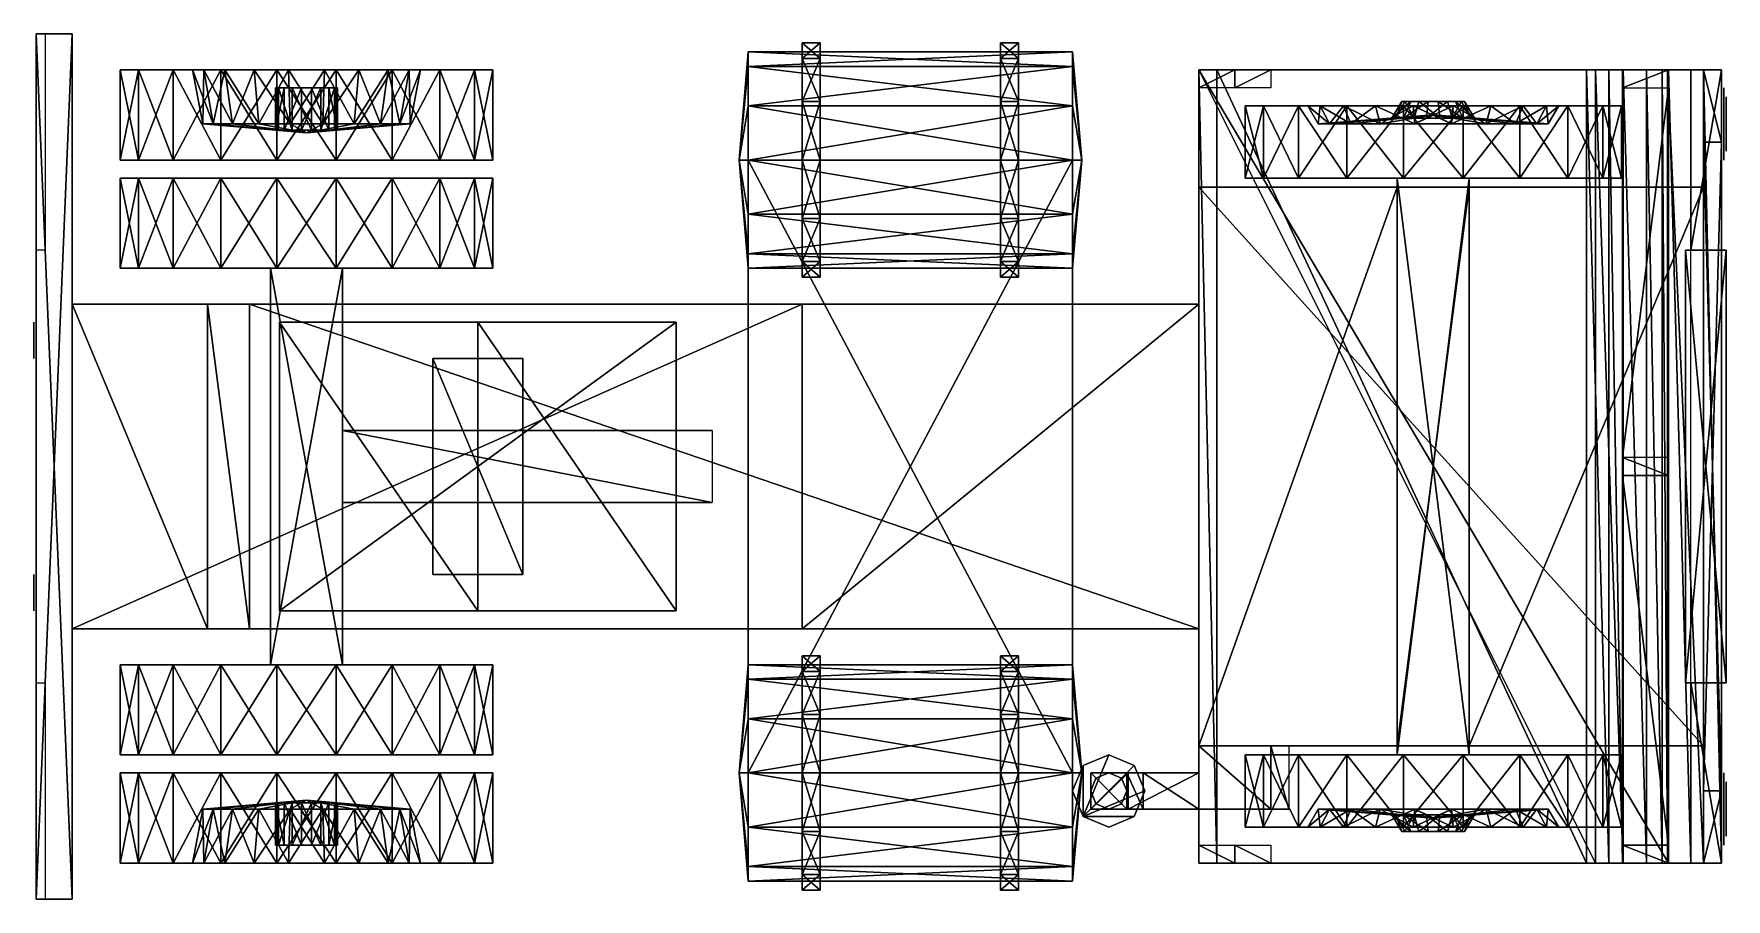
# Model space of a CAD drawing. Extents: x -1345 to -1158, y 336 to 432.
import ezdxf

# ---------------------------------------------------------------- set-up
doc = ezdxf.new("R2010")
doc.units = 0
for name, color, linetype in [('T1-BLACK', 8, 'CONTINUOUS'), ('T1-BODY', 7, 'CONTINUOUS'), ('T1-GLASS', 8, 'CONTINUOUS'), ('T1-HUB', 15, 'CONTINUOUS'), ('T1-LITE', 15, 'CONTINUOUS'), ('T1-RED', 9, 'CONTINUOUS'), ('T1-ROOF', 7, 'CONTINUOUS'), ('T1-SILV', 15, 'CONTINUOUS'), ('T1-TIRE', 8, 'CONTINUOUS')]:
    doc.layers.add(name, color=color, linetype=linetype)

msp = doc.modelspace()

# ---------------------------------------------------------------- meshes
at = {"layer": 'T1-BLACK'}
mesh = msp.add_polyface(dxfattribs=at)
corners = [(-1321.333496, 402, 44.000019), (-1321.333496, 366, 44.000019), (-1216, 366, 44), (-1260, 402, 23.999905), (-1260, 366, 23.999975), (-1260, 366, 29.999975), (-1341, 366, 40.000019), (-1341, 366, 29.999994), (-1260, 402, 29.999905), (-1341, 402, 29.999924), (-1326, 366, 40.000019), (-1341, 402, 40.000019), (-1326, 402, 40.000019), (-1216, 366, 23.999975), (-1319, 406, 29.99999), (-1319, 362, 29.999994), (-1311, 362, 29.999994), (-1311, 406, 29.99999), (-1311, 362, 17.999994), (-1311, 406, 17.99999), (-1319, 362, 17.999994), (-1319, 406, 17.99999), (-1345, 432, 40.000027), (-1345, 336, 40.000023), (-1341, 336, 40.000023), (-1341, 432, 32.000027), (-1341, 336, 32.000023), (-1345, 336, 32.000023), (-1345, 432, 32.000027), (-1341, 432, 40.000027), (-1311, 380, 17.999926), (-1270, 380, 29.999907), (-1311, 380, 29.999926), (-1266, 349.999878, 34.000053), (-1266, 355.999878, 32.392353), (-1267, 349.999878, 22.000044), (-1266, 360.392212, 27.999994), (-1266, 361.999878, 21.999975), (-1266, 360.392212, 15.999945), (-1266, 355.999878, 11.607654), (-1266, 349.999878, 9.999949), (-1266, 343.999878, 11.607655), (-1266, 339.607483, 15.999947), (-1266, 337.999817, 21.99991), (-1266, 339.607483, 27.999996), (-1266, 343.999878, 32.392353), (-1260, 349.999878, 35.000053), (-1260, 356.499878, 33.258373), (-1260, 349.999878, 22.000053), (-1260, 361.258179, 28.499994), (-1260, 362.999878, 21.999975), (-1260, 361.258179, 15.499945), (-1260, 356.499878, 10.741633), (-1260, 349.999878, 8.999953), (-1260, 343.499878, 10.741634), (-1260, 338.741516, 15.499958), (-1345, 336, 8.000023), (-1345, 360, 8.000021), (-1344, 360, 32.000023), (-1344, 336, 32.000023), (-1266, 350, 24.000004), (-1266, 350, 32.000004), (-1266, 418, 31.999903), (-1274, 368, 44), (-1296, 368, 47), (-1317.999756, 368, 44), (-1317.999756, 400, 44), (-1296, 400, 47), (-1274, 400, 44), (-1301, 396, 50.000019), (-1301, 372, 50.000019), (-1291, 372, 50.000019), (-1291, 372, 46.318119), (-1301, 372, 46.318241), (-1291, 396, 50.000019), (-1301, 396, 46.318119)]
mesh.append_faces([[corners[k] for k in face] for face in [(30, 31, 32), (33, 34, 35), (34, 36, 35), (36, 37, 35), (37, 38, 35), (38, 39, 35), (39, 40, 35), (40, 41, 35), (41, 42, 35), (42, 43, 35), (43, 44, 35), (44, 45, 35), (45, 33, 35), (46, 47, 48), (47, 49, 48), (49, 50, 48), (50, 51, 48), (51, 52, 48), (52, 53, 48), (53, 54, 48), (54, 55, 48), (63, 64, 65)]])
mesh.append_faces([[corners[k] for k in face] for face in [(13, 1, 5)]], dxfattribs={"vtx0": -1, "vtx1": -1, "vtx2": -1})
mesh.append_faces([[corners[k] for k in face] for face in [(10, 6, 5), (1, 10, 5)]], dxfattribs={"vtx1": -1, "vtx2": -1})
mesh.append_faces([[corners[k] for k in face] for face in [(0, 1, 2), (3, 4, 5), (6, 7, 5), (8, 5, 7), (9, 7, 6), (11, 6, 10), (12, 10, 1), (14, 15, 16), (17, 16, 18), (19, 18, 20), (21, 20, 15), (22, 23, 24), (25, 26, 27), (28, 27, 23), (29, 24, 26), (26, 24, 23), (23, 27, 26), (56, 57, 58), (58, 59, 56), (60, 61, 62), (66, 65, 64), (67, 64, 63), (68, 63, 65), (69, 70, 71), (72, 71, 70), (70, 73, 72), (74, 71, 72), (75, 73, 70)]], dxfattribs={"vtx2": -1})
mesh = msp.add_polyface(dxfattribs=at)
corners = [(-1260, 366, 29.999975), (-1260, 402, 29.999905), (-1260, 402, 23.999905), (-1341, 402, 29.999924), (-1341, 402, 40.000019), (-1341, 366, 29.999994), (-1341, 366, 40.000019), (-1326, 402, 40.000019), (-1326, 366, 40.000019), (-1321.333496, 402, 44.000019), (-1321.333496, 366, 44.000019), (-1216, 402, 23.999905), (-1311, 362, 29.999994), (-1311, 406, 29.99999), (-1319, 406, 29.99999), (-1311, 362, 17.999994), (-1311, 406, 17.99999), (-1319, 362, 17.999994), (-1319, 406, 17.99999), (-1319, 362, 29.999994), (-1341, 336, 40.000023), (-1341, 432, 40.000027), (-1345, 432, 40.000027), (-1345, 336, 32.000023), (-1345, 432, 32.000027), (-1341, 432, 32.000027), (-1345, 336, 40.000023), (-1341, 336, 32.000023), (-1311, 388, 17.999992), (-1270, 388, 29.999973), (-1270, 380, 29.999907), (-1311, 380, 17.999926), (-1266, 418, 31.999903), (-1266, 418, 23.999903), (-1266, 350, 24.000004), (-1311, 388, 29.999992), (-1267, 418.000122, 21.999943), (-1266, 412.000122, 32.392345), (-1266, 418.000122, 34.000046), (-1266, 407.607788, 27.99999), (-1266, 406.000122, 21.999971), (-1266, 407.607788, 15.999941), (-1266, 412.000122, 11.607594), (-1266, 418.000122, 9.999944), (-1266, 424, 11.607647), (-1266, 428.392029, 15.999939), (-1266, 430, 21.999969), (-1266, 428.392029, 27.999989), (-1266, 424, 32.392345), (-1260, 418.000122, 21.999952), (-1260, 411.500122, 33.258366), (-1260, 418.000122, 35.000046), (-1260, 406.741821, 28.49999), (-1260, 405.000122, 21.999971), (-1260, 406.741821, 15.499941), (-1260, 411.500122, 10.741574), (-1260, 418.000122, 8.999948), (-1260, 424.5, 10.741627), (-1344, 408, 32.000015), (-1345, 408, 8.000017), (-1345, 432, 8.000015), (-1344, 432, 32.000015), (-1317.999756, 400, 44), (-1296, 400, 47), (-1274, 400, 44), (-1296, 368, 47), (-1274, 368, 44), (-1317.999756, 368, 44), (-1291, 372, 50.000019), (-1291, 396, 50.000019), (-1301, 396, 50.000019), (-1291, 372, 46.318119), (-1291, 396, 46.318119), (-1301, 372, 50.000019), (-1301, 396, 46.318119)]
mesh.append_faces([[corners[k] for k in face] for face in [(35, 29, 28), (36, 37, 38), (36, 39, 37), (36, 40, 39), (36, 41, 40), (36, 42, 41), (36, 43, 42), (36, 44, 43), (36, 45, 44), (36, 46, 45), (36, 47, 46), (36, 48, 47), (36, 38, 48), (49, 50, 51), (49, 52, 50), (49, 53, 52), (49, 54, 53), (49, 55, 54), (49, 56, 55), (49, 57, 56), (62, 63, 64)]])
mesh.append_faces([[corners[k] for k in face] for face in [(1, 9, 11)]], dxfattribs={"vtx0": -1, "vtx1": -1, "vtx2": -1})
mesh.append_faces([[corners[k] for k in face] for face in [(1, 4, 7), (1, 7, 9)]], dxfattribs={"vtx0": -1, "vtx2": -1})
mesh.append_faces([[corners[k] for k in face] for face in [(0, 1, 2), (1, 3, 4), (5, 3, 1), (6, 4, 3), (8, 7, 4), (10, 9, 7), (12, 13, 14), (15, 16, 13), (17, 18, 16), (19, 14, 18), (20, 21, 22), (23, 24, 25), (26, 22, 24), (27, 25, 21), (22, 21, 25), (25, 24, 22), (28, 29, 30), (30, 31, 28), (32, 33, 34), (58, 59, 60), (60, 61, 58), (65, 63, 62), (66, 64, 63), (67, 62, 64), (68, 69, 70), (71, 72, 69), (73, 70, 74), (70, 69, 72), (72, 74, 70)]], dxfattribs={"vtx2": -1})
mesh = msp.add_polyface(dxfattribs=at)
corners = [(-1321.333496, 402, 44.000019), (-1216, 402, 44), (-1216, 402, 23.999905), (-1260, 402, 23.999905), (-1260, 402, 29.999905), (-1260, 366, 23.999975), (-1266, 418, 23.999903), (-1230, 418, 23.999903), (-1230, 350, 24.000004), (-1266, 412.000122, 32.392345), (-1230, 412.000122, 32.392345), (-1230, 418.000122, 34.000046), (-1266, 407.607788, 27.99999), (-1230, 407.607788, 27.99999), (-1266, 406.000122, 21.999971), (-1230, 406.000122, 21.999971), (-1266, 407.607788, 15.999941), (-1230, 407.607788, 15.999941), (-1266, 412.000122, 11.607594), (-1230, 412.000122, 11.607594), (-1266, 418.000122, 9.999944), (-1230, 418.000122, 9.999948), (-1266, 424, 11.607647), (-1230, 424, 11.607647), (-1266, 428.392029, 15.999939), (-1230, 428.392029, 15.99995), (-1266, 430, 21.999969), (-1230, 430, 21.999969), (-1266, 428.392029, 27.999989), (-1230, 428.392029, 27.999989), (-1266, 424, 32.392345), (-1230, 424, 32.392345), (-1266, 418.000122, 34.000046), (-1238, 418.000122, 21.999952), (-1238, 411.500122, 33.258366), (-1238, 418.000122, 35.000046), (-1238, 406.741821, 28.49999), (-1238, 405.000122, 21.999971), (-1238, 406.741821, 15.499941), (-1238, 411.500122, 10.741574), (-1238, 418.000122, 8.999948), (-1238, 424.5, 10.741627), (-1238, 429.257996, 15.49995), (-1238, 431, 21.999969), (-1238, 429.257996, 28.499989), (-1238, 424.5, 33.258366), (-1236, 411.500122, 33.258377), (-1236, 418.000122, 35.000046), (-1236, 406.741821, 28.500002), (-1236, 405.000122, 21.999971), (-1236, 406.741821, 15.499941), (-1236, 411.500122, 10.741574), (-1236, 418.000122, 8.999948), (-1236, 424.5, 10.741627), (-1236, 429.257996, 15.49995), (-1236, 431, 21.999969), (-1236, 429.257996, 28.5), (-1236, 424.5, 33.258366)]
mesh.append_faces([[corners[k] for k in face] for face in [(33, 34, 35), (33, 36, 34), (33, 37, 36), (33, 38, 37), (33, 39, 38), (33, 40, 39), (33, 41, 40), (33, 42, 41), (33, 43, 42), (33, 44, 43), (33, 45, 44), (33, 35, 45)]])
mesh.append_faces([[corners[k] for k in face] for face in [(0, 1, 2), (2, 3, 4), (5, 3, 2), (6, 7, 8), (9, 10, 11), (12, 13, 10), (14, 15, 13), (16, 17, 15), (18, 19, 17), (20, 21, 19), (22, 23, 21), (24, 25, 23), (26, 27, 25), (28, 29, 27), (30, 31, 29), (32, 11, 31), (31, 30, 32), (34, 46, 47), (47, 35, 34), (36, 48, 46), (46, 34, 36), (37, 49, 48), (48, 36, 37), (38, 50, 49), (49, 37, 38), (39, 51, 50), (50, 38, 39), (40, 52, 51), (51, 39, 40), (41, 53, 52), (52, 40, 41), (42, 54, 53), (53, 41, 42), (43, 55, 54), (54, 42, 43), (44, 56, 55), (55, 43, 44), (45, 57, 56), (56, 44, 45), (35, 47, 57), (57, 45, 35)]], dxfattribs={"vtx2": -1})
mesh = msp.add_polyface(dxfattribs=at)
corners = [(-1230, 418, 31.999903), (-1266, 418, 31.999903), (-1266, 350, 32.000004), (-1230, 418.000122, 34.000046), (-1266, 418.000122, 34.000046), (-1266, 412.000122, 32.392345), (-1230, 412.000122, 32.392345), (-1266, 407.607788, 27.99999), (-1230, 407.607788, 27.99999), (-1266, 406.000122, 21.999971), (-1230, 406.000122, 21.999971), (-1266, 407.607788, 15.999941), (-1230, 407.607788, 15.999941), (-1266, 412.000122, 11.607594), (-1230, 412.000122, 11.607594), (-1266, 418.000122, 9.999944), (-1230, 418.000122, 9.999948), (-1266, 424, 11.607647), (-1230, 424, 11.607647), (-1266, 428.392029, 15.999939), (-1230, 428.392029, 15.99995), (-1266, 430, 21.999969), (-1230, 430, 21.999969), (-1266, 428.392029, 27.999989), (-1230, 428.392029, 27.999989), (-1266, 424, 32.392345), (-1260, 418.000122, 21.999952), (-1260, 429.257996, 15.49995), (-1260, 424.5, 10.741627), (-1260, 431, 21.999969), (-1260, 429.257996, 28.499989), (-1260, 424.5, 33.258366), (-1260, 418.000122, 35.000046), (-1260, 411.500122, 33.258366), (-1258, 411.500122, 33.258377), (-1258, 418.000122, 35.000046), (-1260, 406.741821, 28.49999), (-1258, 406.741821, 28.500002), (-1260, 405.000122, 21.999971), (-1258, 405.000122, 21.999971), (-1260, 406.741821, 15.499941), (-1258, 406.741821, 15.499941), (-1260, 411.500122, 10.741574), (-1258, 411.500122, 10.741574), (-1260, 418.000122, 8.999948), (-1258, 418.000122, 8.999948), (-1258, 424.5, 10.741627), (-1258, 429.257996, 15.49995), (-1258, 431, 21.999969), (-1258, 429.257996, 28.5), (-1258, 424.5, 33.258366), (-1258, 418.000122, 21.999952)]
mesh.append_faces([[corners[k] for k in face] for face in [(26, 27, 28), (26, 29, 27), (26, 30, 29), (26, 31, 30), (26, 32, 31)]])
mesh.append_faces([[corners[k] for k in face] for face in [(0, 1, 2), (3, 4, 5), (6, 5, 7), (8, 7, 9), (10, 9, 11), (12, 11, 13), (14, 13, 15), (16, 15, 17), (18, 17, 19), (20, 19, 21), (22, 21, 23), (24, 23, 25), (33, 34, 35), (35, 32, 33), (36, 37, 34), (34, 33, 36), (38, 39, 37), (37, 36, 38), (40, 41, 39), (39, 38, 40), (42, 43, 41), (41, 40, 42), (44, 45, 43), (43, 42, 44), (28, 46, 45), (45, 44, 28), (27, 47, 46), (46, 28, 27), (29, 48, 47), (47, 27, 29), (30, 49, 48), (48, 29, 30), (31, 50, 49), (49, 30, 31), (32, 35, 50), (50, 31, 32), (51, 35, 34), (51, 34, 37), (51, 37, 39), (51, 39, 41), (51, 41, 43), (51, 43, 45), (51, 45, 46), (51, 46, 47), (51, 47, 48), (51, 48, 49), (51, 49, 50), (51, 50, 35)]], dxfattribs={"vtx2": -1})
mesh = msp.add_polyface(dxfattribs=at)
corners = [(-1157.5, 383, 40), (-1157.5, 383, 73.999893), (-1157.5, 362, 73.999893), (-1216, 428, 47.999996), (-1172, 428, 47.999996), (-1172, 340, 48.000004), (-1168.938477, 428, 47.390995), (-1168.938477, 340, 47.390995), (-1166.343018, 428, 45.656857), (-1166.343018, 340, 45.656864), (-1164.608887, 428, 43.061527), (-1164.608887, 340, 43.061523), (-1164, 428, 39.999996), (-1164, 340, 40.000004), (-1164, 428, 29.999969), (-1164, 340, 29.999977), (-1160, 428, 29.999969), (-1160, 340, 29.999977), (-1186, 352, 27.999908), (-1186, 416, 27.999998), (-1194, 416, 27.999998), (-1186, 352, 17.999908), (-1186, 416, 17.999998), (-1194, 352, 17.999908), (-1194, 416, 17.999998), (-1194, 352, 27.999908), (-1216, 366, 23.999975), (-1216, 402, 23.999905), (-1216, 402, 44), (-1216, 366, 44), (-1260, 366, 23.999975), (-1230, 418, 23.999903), (-1230, 418, 31.999903), (-1230, 350, 32.000004), (-1157.5, 406, 73.999893), (-1157.5, 385, 73.999893), (-1157.5, 385, 40), (-1157.5, 406, 39.999996), (-1229, 418.000122, 21.999952), (-1230, 418.000122, 34.000046), (-1230, 412.000122, 32.392345), (-1230, 407.607788, 27.99999), (-1230, 406.000122, 21.999971), (-1230, 407.607788, 15.999941), (-1230, 412.000122, 11.607594), (-1230, 418.000122, 9.999948), (-1230, 424, 11.607647), (-1230, 428.392029, 15.99995), (-1230, 430, 21.999969), (-1230, 428.392029, 27.999989), (-1230, 424, 32.392345), (-1236, 418.000122, 21.999952), (-1236, 418.000122, 35.000046), (-1236, 411.500122, 33.258377), (-1236, 406.741821, 28.500002), (-1236, 405.000122, 21.999971), (-1236, 406.741821, 15.499941), (-1236, 411.500122, 10.741574), (-1236, 418.000122, 8.999948), (-1236, 424.5, 10.741627), (-1236, 429.257996, 15.49995), (-1236, 431, 21.999969), (-1236, 429.257996, 28.5), (-1236, 424.5, 33.258366), (-1160, 353, 48.000004), (-1160, 415, 47.999996), (-1216, 415, 47.999996), (-1186, 353, 19.999908), (-1186, 415, 19.999998), (-1160, 415, 19.999998), (-1194, 353, 23.999908), (-1194, 415, 23.999998), (-1216, 353, 23.999908), (-1216, 415, 23.999998), (-1216, 353, 48.000004), (-1163.886719, 340, 85.000008), (-1163.886719, 428, 84.999992), (-1216, 428, 84.999992)]
mesh.append_faces([[corners[k] for k in face] for face in [(66, 71, 73)]], dxfattribs={"vtx0": -1})
mesh.append_faces([[corners[k] for k in face] for face in [(73, 72, 74)]], dxfattribs={"vtx0": -1, "vtx1": -1, "vtx2": -1})
mesh.append_faces([[corners[k] for k in face] for face in [(66, 69, 68), (66, 68, 71)]], dxfattribs={"vtx0": -1, "vtx2": -1})
mesh.append_faces([[corners[k] for k in face] for face in [(64, 65, 66), (67, 68, 69), (70, 71, 68), (72, 73, 71), (74, 66, 73)]], dxfattribs={"vtx1": -1, "vtx2": -1})
mesh.append_faces([[corners[k] for k in face] for face in [(0, 1, 2), (3, 4, 5), (4, 6, 7), (6, 8, 9), (8, 10, 11), (10, 12, 13), (12, 14, 15), (14, 16, 17), (18, 19, 20), (21, 22, 19), (23, 24, 22), (25, 20, 24), (26, 27, 28), (28, 29, 26), (27, 26, 30), (31, 32, 33), (34, 35, 36), (36, 37, 34), (38, 39, 40), (38, 40, 41), (38, 41, 42), (38, 42, 43), (38, 43, 44), (38, 44, 45), (38, 45, 46), (38, 46, 47), (38, 47, 48), (38, 48, 49), (38, 49, 50), (38, 50, 39), (51, 52, 53), (51, 53, 54), (51, 54, 55), (51, 55, 56), (51, 56, 57), (51, 57, 58), (51, 58, 59), (51, 59, 60), (51, 60, 61), (51, 61, 62), (51, 62, 63), (51, 63, 52), (66, 65, 69), (75, 76, 77)]], dxfattribs={"vtx2": -1})
mesh = msp.add_polyface(dxfattribs=at)
corners = [(-1157.5, 362, 73.999893), (-1157.5, 362, 40.000004), (-1157.5, 383, 40), (-1172, 340, 48.000004), (-1216, 340, 48.000004), (-1216, 428, 47.999996), (-1168.938477, 340, 47.390995), (-1172, 428, 47.999996), (-1166.343018, 340, 45.656864), (-1168.938477, 428, 47.390995), (-1164.608887, 340, 43.061523), (-1166.343018, 428, 45.656857), (-1164, 340, 40.000004), (-1164.608887, 428, 43.061527), (-1164, 340, 29.999977), (-1164, 428, 39.999996), (-1160, 340, 29.999977), (-1164, 428, 29.999969), (-1194, 416, 27.999998), (-1194, 352, 27.999908), (-1186, 352, 27.999908), (-1186, 416, 27.999998), (-1186, 352, 17.999908), (-1186, 416, 17.999998), (-1194, 352, 17.999908), (-1194, 416, 17.999998), (-1230, 355.999878, 32.392353), (-1230, 349.999878, 34.000053), (-1229, 349.999878, 22.000053), (-1230, 360.392212, 27.999994), (-1230, 361.999878, 21.999975), (-1230, 360.392212, 15.999945), (-1230, 355.999878, 11.607654), (-1230, 349.999878, 9.999953), (-1230, 343.999878, 11.607655), (-1230, 339.607483, 15.999958), (-1230, 337.999817, 21.99991), (-1230, 339.607483, 27.999996), (-1230, 343.999878, 32.392353), (-1236, 361.258179, 28.500006), (-1236, 356.499878, 33.258385), (-1236, 349.999878, 22.000053), (-1236, 362.999878, 21.999975), (-1236, 361.258179, 15.499945), (-1236, 356.499878, 10.741633), (-1236, 349.999878, 8.999953), (-1236, 343.499878, 10.741634), (-1236, 338.741516, 15.499958), (-1236, 336.999817, 21.99991), (-1236, 338.741516, 28.500008), (-1236, 343.499878, 33.258373), (-1236, 349.999878, 35.000053), (-1230, 350, 32.000004), (-1230, 350, 24.000004), (-1230, 418, 23.999903), (-1216, 353, 48.000004), (-1216, 353, 46.000004), (-1216, 346, 46.000004), (-1216, 346, 48.000004), (-1208, 353, 46.000004), (-1208, 346, 46.000004), (-1206, 353, 48.000004), (-1206, 346, 48.000004), (-1216, 415, 47.999996), (-1160, 353, 48.000004), (-1160, 415, 19.999998), (-1160, 353, 19.999908), (-1186, 353, 19.999908), (-1186, 415, 19.999998), (-1194, 353, 23.999908), (-1194, 415, 23.999998), (-1216, 353, 23.999908), (-1216, 428, 84.999992), (-1216, 340, 85.000008), (-1163.886719, 340, 85.000008)]
mesh.append_faces([[corners[k] for k in face] for face in [(63, 55, 64), (65, 66, 67), (68, 67, 69), (70, 69, 71)]], dxfattribs={"vtx0": -1, "vtx1": -1, "vtx2": -1})
mesh.append_faces([[corners[k] for k in face] for face in [(71, 69, 55)]], dxfattribs={"vtx1": -1})
mesh.append_faces([[corners[k] for k in face] for face in [(67, 66, 55), (69, 67, 55)]], dxfattribs={"vtx1": -1, "vtx2": -1})
mesh.append_faces([[corners[k] for k in face] for face in [(0, 1, 2), (3, 4, 5), (6, 3, 7), (8, 6, 9), (10, 8, 11), (12, 10, 13), (14, 12, 15), (16, 14, 17), (18, 19, 20), (21, 20, 22), (23, 22, 24), (25, 24, 19), (26, 27, 28), (29, 26, 28), (30, 29, 28), (31, 30, 28), (32, 31, 28), (33, 32, 28), (34, 33, 28), (35, 34, 28), (36, 35, 28), (37, 36, 28), (38, 37, 28), (27, 38, 28), (39, 40, 41), (42, 39, 41), (43, 42, 41), (44, 43, 41), (45, 44, 41), (46, 45, 41), (47, 46, 41), (48, 47, 41), (49, 48, 41), (50, 49, 41), (51, 50, 41), (52, 53, 54), (55, 56, 57), (57, 58, 55), (56, 59, 60), (60, 57, 56), (59, 61, 62), (62, 60, 59), (58, 57, 60), (60, 62, 58), (66, 64, 55), (72, 73, 74)]], dxfattribs={"vtx2": -1})
mesh = msp.add_polyface(dxfattribs=at)
corners = [(-1216, 366, 23.999975), (-1216, 366, 44), (-1321.333496, 366, 44.000019), (-1216, 402, 44), (-1321.333496, 402, 44.000019), (-1260, 366, 29.999975), (-1260, 366, 23.999975), (-1230, 349.999878, 34.000053), (-1230, 355.999878, 32.392353), (-1266, 355.999878, 32.392353), (-1230, 360.392212, 27.999994), (-1266, 360.392212, 27.999994), (-1230, 361.999878, 21.999975), (-1266, 361.999878, 21.999975), (-1230, 360.392212, 15.999945), (-1266, 360.392212, 15.999945), (-1230, 355.999878, 11.607654), (-1266, 355.999878, 11.607654), (-1230, 349.999878, 9.999953), (-1266, 349.999878, 9.999949), (-1230, 343.999878, 11.607655), (-1266, 343.999878, 11.607655), (-1230, 339.607483, 15.999958), (-1266, 339.607483, 15.999947), (-1230, 337.999817, 21.99991), (-1266, 337.999817, 21.99991), (-1230, 339.607483, 27.999996), (-1266, 339.607483, 27.999996), (-1230, 343.999878, 32.392353), (-1266, 343.999878, 32.392353), (-1266, 349.999878, 34.000053), (-1238, 349.999878, 35.000053), (-1238, 356.499878, 33.258373), (-1238, 349.999878, 22.000053), (-1238, 361.258179, 28.499994), (-1238, 362.999878, 21.999975), (-1238, 361.258179, 15.499945), (-1238, 356.499878, 10.741633), (-1238, 349.999878, 8.999953), (-1238, 343.499878, 10.741634), (-1238, 338.741516, 15.499958), (-1238, 336.999817, 21.99991), (-1238, 338.741516, 28.499996), (-1238, 343.499878, 33.258373), (-1236, 349.999878, 35.000053), (-1236, 356.499878, 33.258385), (-1236, 361.258179, 28.500006), (-1236, 362.999878, 21.999975), (-1236, 361.258179, 15.499945), (-1236, 356.499878, 10.741633), (-1236, 349.999878, 8.999953), (-1236, 343.499878, 10.741634), (-1236, 338.741516, 15.499958), (-1236, 336.999817, 21.99991), (-1236, 338.741516, 28.500008), (-1236, 343.499878, 33.258373), (-1236, 349.999878, 22.000053), (-1266, 350, 32.000004), (-1230, 350, 32.000004), (-1230, 418, 31.999903)]
mesh.append_faces([[corners[k] for k in face] for face in [(31, 32, 33), (32, 34, 33), (34, 35, 33), (35, 36, 33), (36, 37, 33), (37, 38, 33), (38, 39, 33), (39, 40, 33), (40, 41, 33), (41, 42, 33), (42, 43, 33), (43, 31, 33)]])
mesh.append_faces([[corners[k] for k in face] for face in [(0, 1, 2), (1, 3, 4), (5, 6, 0), (7, 8, 9), (8, 10, 11), (10, 12, 13), (12, 14, 15), (14, 16, 17), (16, 18, 19), (18, 20, 21), (20, 22, 23), (22, 24, 25), (24, 26, 27), (26, 28, 29), (28, 7, 30), (44, 45, 32), (32, 31, 44), (45, 46, 34), (34, 32, 45), (46, 47, 35), (35, 34, 46), (47, 48, 36), (36, 35, 47), (48, 49, 37), (37, 36, 48), (49, 50, 38), (38, 37, 49), (50, 51, 39), (39, 38, 50), (51, 52, 40), (40, 39, 51), (52, 53, 41), (41, 40, 52), (53, 54, 42), (42, 41, 53), (54, 55, 43), (43, 42, 54), (55, 44, 31), (31, 43, 55), (45, 44, 56), (57, 58, 59)]], dxfattribs={"vtx2": -1})
mesh = msp.add_polyface(dxfattribs=at)
corners = [(-1266, 355.999878, 32.392353), (-1266, 349.999878, 34.000053), (-1230, 349.999878, 34.000053), (-1266, 360.392212, 27.999994), (-1230, 355.999878, 32.392353), (-1266, 361.999878, 21.999975), (-1230, 360.392212, 27.999994), (-1266, 360.392212, 15.999945), (-1230, 361.999878, 21.999975), (-1266, 355.999878, 11.607654), (-1230, 360.392212, 15.999945), (-1266, 349.999878, 9.999949), (-1230, 355.999878, 11.607654), (-1266, 343.999878, 11.607655), (-1230, 349.999878, 9.999953), (-1266, 339.607483, 15.999947), (-1230, 343.999878, 11.607655), (-1266, 337.999817, 21.99991), (-1230, 339.607483, 15.999958), (-1266, 339.607483, 27.999996), (-1230, 337.999817, 21.99991), (-1266, 343.999878, 32.392353), (-1230, 339.607483, 27.999996), (-1230, 343.999878, 32.392353), (-1260, 338.741516, 15.499958), (-1260, 336.999817, 21.99991), (-1260, 349.999878, 22.000053), (-1260, 338.741516, 28.499996), (-1260, 343.499878, 33.258373), (-1260, 349.999878, 35.000053), (-1258, 349.999878, 35.000053), (-1258, 356.499878, 33.258385), (-1260, 356.499878, 33.258373), (-1258, 361.258179, 28.500006), (-1260, 361.258179, 28.499994), (-1258, 362.999878, 21.999975), (-1260, 362.999878, 21.999975), (-1258, 361.258179, 15.499945), (-1260, 361.258179, 15.499945), (-1258, 356.499878, 10.741633), (-1260, 356.499878, 10.741633), (-1258, 349.999878, 8.999953), (-1260, 349.999878, 8.999953), (-1258, 343.499878, 10.741634), (-1260, 343.499878, 10.741634), (-1258, 338.741516, 15.499958), (-1258, 336.999817, 21.99991), (-1258, 338.741516, 28.500008), (-1258, 343.499878, 33.258373), (-1258, 349.999878, 22.000053), (-1230, 350, 24.000004), (-1266, 350, 24.000004), (-1266, 418, 23.999903)]
mesh.append_faces([[corners[k] for k in face] for face in [(24, 25, 26), (25, 27, 26), (27, 28, 26), (28, 29, 26)]])
mesh.append_faces([[corners[k] for k in face] for face in [(0, 1, 2), (3, 0, 4), (5, 3, 6), (7, 5, 8), (9, 7, 10), (11, 9, 12), (13, 11, 14), (15, 13, 16), (17, 15, 18), (19, 17, 20), (21, 19, 22), (1, 21, 23), (30, 31, 32), (32, 29, 30), (31, 33, 34), (34, 32, 31), (33, 35, 36), (36, 34, 33), (35, 37, 38), (38, 36, 35), (37, 39, 40), (40, 38, 37), (39, 41, 42), (42, 40, 39), (41, 43, 44), (44, 42, 41), (43, 45, 24), (24, 44, 43), (45, 46, 25), (25, 24, 45), (46, 47, 27), (27, 25, 46), (47, 48, 28), (28, 27, 47), (48, 30, 29), (29, 28, 48), (31, 30, 49), (33, 31, 49), (35, 33, 49), (37, 35, 49), (39, 37, 49), (41, 39, 49), (43, 41, 49), (45, 43, 49), (46, 45, 49), (47, 46, 49), (48, 47, 49), (30, 48, 49), (50, 51, 52)]], dxfattribs={"vtx2": -1})
at = {"layer": 'T1-BODY'}
mesh = msp.add_polyface(dxfattribs=at)
corners = [(-1216, 428, 48.000076), (-1216, 340, 48.000137), (-1163.886719, 428, 84.999992), (-1161.434082, 428, 74.999992), (-1161.434082, 340, 75.000008), (-1163.886719, 340, 85.000008), (-1161.434082, 360, 75), (-1158, 360, 61.000137), (-1158, 340, 61.000137), (-1158, 360, 38.000137), (-1158, 340, 38.000137), (-1158, 428, 38.00013), (-1157.999512, 428, 30.00013), (-1157.999512, 340, 30.000137), (-1216, 342, 48.000084), (-1216, 342, 34.000137), (-1216, 340, 34.000137), (-1212, 342, 34.000137), (-1212, 340, 34.000137), (-1208, 342, 48.000084), (-1208, 340, 48.000137), (-1216, 340, 85.000008), (-1216, 340, 61.000137), (-1157.999512, 340, 48.000137), (-1172, 340, 48.000137), (-1168.938477, 340, 47.391129), (-1166.343018, 340, 45.656998), (-1164.608887, 340, 43.061657), (-1164, 340, 40.000137), (-1164, 340, 30.000137), (-1161.434082, 408, 75), (-1158, 408, 61.00013), (-1158, 428, 61.000076), (-1158, 408, 37.999943), (-1216, 426, 48.00013), (-1216, 426, 34.00013), (-1216, 428, 34.00013), (-1212, 426, 34.00013), (-1212, 428, 34.00013), (-1208, 426, 48.00013), (-1208, 428, 48.000076), (-1216, 428, 84.999992), (-1216, 428, 61.000076), (-1157.999512, 428, 48.000076), (-1172, 428, 48.000076), (-1168.938477, 428, 47.391068), (-1166.343018, 428, 45.656937), (-1164.608887, 428, 43.061596), (-1164, 428, 40.00013), (-1164, 428, 30.00013), (-1160, 340, 30.000137), (-1160, 428, 30.00013)]
mesh.append_faces([[corners[k] for k in face] for face in [(25, 23, 24), (26, 23, 25), (27, 23, 26), (28, 23, 27), (44, 43, 45), (45, 43, 46), (46, 43, 47), (47, 43, 48)]])
mesh.append_faces([[corners[k] for k in face] for face in [(4, 3, 2), (2, 5, 4), (8, 7, 6), (6, 4, 8), (10, 9, 7), (7, 8, 10), (13, 12, 11), (11, 10, 13), (14, 15, 16), (16, 1, 14), (15, 17, 18), (18, 16, 15), (17, 19, 20), (20, 18, 17), (8, 5, 21), (21, 22, 8), (23, 8, 22), (22, 1, 23), (18, 20, 1), (1, 16, 18), (13, 23, 28), (28, 29, 13), (30, 31, 32), (32, 3, 30), (31, 33, 11), (11, 32, 31), (36, 35, 34), (34, 0, 36), (38, 37, 35), (35, 36, 38), (40, 39, 37), (37, 38, 40), (41, 2, 32), (32, 42, 41), (42, 32, 43), (43, 0, 42), (0, 40, 38), (38, 36, 0), (48, 43, 12), (12, 49, 48), (13, 50, 51), (51, 12, 13)]], dxfattribs={"vtx2": -1})
at = {"layer": 'T1-GLASS'}
mesh = msp.add_polyface(dxfattribs=at)
corners = [(-1169, 383, 106), (-1163.886719, 383, 85), (-1163.886719, 342, 85), (-1169, 342, 106), (-1200, 340, 106.000008), (-1175.215576, 340, 106.000008), (-1170.064697, 340, 85.000008), (-1200, 340, 85.000008), (-1169, 385, 106), (-1163.886719, 385, 85), (-1163.886719, 426, 85), (-1169, 426, 106), (-1200, 428, 105.999992), (-1175.215576, 428, 105.999992), (-1170.064697, 428, 84.999992), (-1200, 428, 84.999992)]
mesh.append_faces([[corners[k] for k in face] for face in [(2, 1, 0), (0, 3, 2), (6, 5, 4), (4, 7, 6), (10, 9, 8), (8, 11, 10), (14, 13, 12), (12, 15, 14)]], dxfattribs={"vtx2": -1})
at = {"layer": 'T1-HUB'}
mesh = msp.add_polyface(dxfattribs=at)
corners = [(-1316.818848, 422, 32.162766), (-1320.278809, 422, 31.038656), (-1320.806641, 428, 32.074615), (-1317.000977, 428, 33.311165), (-1323.22168, 422, 28.900446), (-1324.044189, 428, 29.722479), (-1325.359863, 422, 25.957426), (-1326.395752, 428, 26.485209), (-1326.484131, 422, 22.497686), (-1327.632324, 428, 22.679605), (-1326.483887, 422, 18.859926), (-1327.632324, 428, 18.678036), (-1325.359863, 422, 15.400167), (-1326.395752, 428, 14.872323), (-1323.22168, 422, 12.4572), (-1324.043701, 428, 11.635023), (-1320.278564, 422, 10.319), (-1320.806885, 428, 9.282897), (-1316.818848, 422, 9.194823), (-1317.000977, 428, 8.046372), (-1312.999268, 428, 8.046412), (-1313.181152, 422, 32.162777), (-1315, 421, 20.678797), (-1313.181152, 422, 9.194858), (-1315.545654, 426, 24.123985), (-1317.466553, 426, 23.145296), (-1317.466553, 421.299927, 23.145296), (-1315.545654, 421.299927, 24.123985), (-1318.445313, 426, 21.224485), (-1318.445068, 421.299927, 21.224506), (-1318.10791, 426, 19.095217), (-1318.10791, 421.299927, 19.095236), (-1316.583496, 426, 17.570837), (-1316.583496, 421.299927, 17.570837), (-1314.454346, 426, 17.233616), (-1314.454346, 421.299927, 17.233616), (-1315, 426, 20.678797)]
mesh.append_faces([[corners[k] for k in face] for face in [(4, 1, 22), (6, 4, 22), (8, 6, 22), (10, 8, 22), (12, 10, 22), (14, 12, 22), (16, 14, 22), (18, 16, 22), (23, 18, 22), (28, 25, 36), (30, 28, 36), (32, 30, 36), (34, 32, 36)]], dxfattribs={"vtx0": -1, "vtx1": -1, "vtx2": -1})
mesh.append_faces([[corners[k] for k in face] for face in [(1, 0, 22), (25, 24, 36)]], dxfattribs={"vtx0": -1, "vtx2": -1})
mesh.append_faces([[corners[k] for k in face] for face in [(5, 2, 1), (7, 5, 4), (9, 7, 6), (11, 9, 8), (13, 11, 10), (15, 13, 12), (17, 15, 14), (19, 17, 16), (20, 19, 18), (29, 26, 25), (31, 29, 28), (33, 31, 30), (35, 33, 32)]], dxfattribs={"vtx1": -1, "vtx2": -1})
mesh.append_faces([[corners[k] for k in face] for face in [(0, 1, 2), (2, 3, 0), (1, 4, 5), (4, 6, 7), (6, 8, 9), (8, 10, 11), (10, 12, 13), (12, 14, 15), (14, 16, 17), (16, 18, 19), (21, 0, 3), (24, 25, 26), (26, 27, 24), (25, 28, 29), (28, 30, 31), (30, 32, 33), (32, 34, 35)]], dxfattribs={"vtx2": -1})
mesh = msp.add_polyface(dxfattribs=at)
corners = [(-1316.818848, 422, 9.194823), (-1313.181152, 422, 9.194858), (-1312.999268, 428, 8.046412), (-1309.72168, 422, 10.318951), (-1309.193359, 428, 9.282953), (-1306.778809, 422, 12.457161), (-1305.956055, 428, 11.635013), (-1304.640381, 422, 15.400167), (-1303.604492, 428, 14.872293), (-1303.516113, 422, 18.859905), (-1302.367676, 428, 18.677996), (-1303.516113, 422, 22.497677), (-1302.367676, 428, 22.679565), (-1304.640381, 422, 25.957407), (-1303.604492, 428, 26.48518), (-1306.77832, 422, 28.900427), (-1305.956543, 428, 29.722479), (-1309.72168, 422, 31.038607), (-1309.193359, 428, 32.074657), (-1313.181152, 422, 32.162777), (-1312.999023, 428, 33.311195), (-1317.000977, 428, 33.311165), (-1315, 421, 20.678797), (-1316.818848, 422, 32.162766), (-1314.454346, 426, 17.233616), (-1312.533691, 426, 18.212286), (-1312.533691, 421.299927, 18.212286), (-1314.454346, 421.299927, 17.233616), (-1311.555176, 426, 20.133097), (-1311.555176, 421.299927, 20.133097), (-1311.89209, 426, 22.262365), (-1311.89209, 421.299927, 22.262365), (-1313.416504, 426, 23.786747), (-1313.416504, 421.299927, 23.786747), (-1315.545654, 426, 24.123985), (-1315.545654, 421.299927, 24.123985), (-1315, 426, 20.678797)]
mesh.append_faces([[corners[k] for k in face] for face in [(3, 1, 22), (5, 3, 22), (7, 5, 22), (9, 7, 22), (11, 9, 22), (13, 11, 22), (15, 13, 22), (17, 15, 22), (19, 17, 22), (23, 19, 22), (25, 24, 36), (28, 25, 36), (30, 28, 36), (32, 30, 36), (34, 32, 36)]], dxfattribs={"vtx0": -1, "vtx1": -1, "vtx2": -1})
mesh.append_faces([[corners[k] for k in face] for face in [(4, 2, 1), (6, 4, 3), (8, 6, 5), (10, 8, 7), (12, 10, 9), (14, 12, 11), (16, 14, 13), (18, 16, 15), (20, 18, 17), (21, 20, 19), (26, 27, 24), (29, 26, 25), (31, 29, 28), (33, 31, 30), (35, 33, 32)]], dxfattribs={"vtx1": -1, "vtx2": -1})
mesh.append_faces([[corners[k] for k in face] for face in [(0, 1, 2), (1, 3, 4), (3, 5, 6), (5, 7, 8), (7, 9, 10), (9, 11, 12), (11, 13, 14), (13, 15, 16), (15, 17, 18), (17, 19, 20), (24, 25, 26), (25, 28, 29), (28, 30, 31), (30, 32, 33), (32, 34, 35)]], dxfattribs={"vtx2": -1})
mesh = msp.add_polyface(dxfattribs=at)
corners = [(-1192.022217, 422, 33.650085), (-1195.866455, 422, 32.401047), (-1196.399414, 424, 33.447487), (-1192.205811, 424, 34.810078), (-1199.136719, 422, 30.025227), (-1199.967285, 424, 30.855677), (-1201.511963, 422, 26.755257), (-1202.558594, 424, 27.288465), (-1202.76123, 422, 22.911137), (-1203.920898, 424, 23.094866), (-1202.76123, 422, 18.869156), (-1203.921143, 424, 18.685415), (-1201.511963, 422, 15.024997), (-1202.558594, 424, 14.491793), (-1199.13623, 422, 11.755051), (-1199.966797, 424, 10.924513), (-1195.866699, 422, 9.37916), (-1196.399902, 424, 8.332644), (-1192.022217, 422, 8.130145), (-1192.205811, 424, 6.970127), (-1187.796387, 424, 6.970155), (-1187.97998, 422, 33.650116), (-1190.001221, 423, 20.890125), (-1187.980225, 422, 8.130185), (-1190.55249, 424.5, 24.370106), (-1192.492676, 424.5, 23.381527), (-1193.283936, 422.640625, 24.173096), (-1190.727539, 422.640625, 25.47567), (-1193.480957, 424.5, 21.441347), (-1194.586914, 422.640625, 21.616426), (-1193.140381, 424.5, 19.290577), (-1194.137939, 422.640625, 18.782347), (-1191.60083, 424.5, 17.750755), (-1192.108887, 422.640625, 16.753349), (-1189.449951, 424.5, 17.410135), (-1189.274902, 422.640625, 16.304449), (-1190.001221, 424.5, 20.890125)]
mesh.append_faces([[corners[k] for k in face] for face in [(4, 1, 22), (6, 4, 22), (8, 6, 22), (10, 8, 22), (12, 10, 22), (14, 12, 22), (16, 14, 22), (18, 16, 22), (23, 18, 22), (28, 25, 36), (30, 28, 36), (32, 30, 36), (34, 32, 36)]], dxfattribs={"vtx0": -1, "vtx1": -1, "vtx2": -1})
mesh.append_faces([[corners[k] for k in face] for face in [(1, 0, 22), (25, 24, 36)]], dxfattribs={"vtx0": -1, "vtx2": -1})
mesh.append_faces([[corners[k] for k in face] for face in [(5, 2, 1), (7, 5, 4), (9, 7, 6), (11, 9, 8), (13, 11, 10), (15, 13, 12), (17, 15, 14), (19, 17, 16), (20, 19, 18), (29, 26, 25), (31, 29, 28), (33, 31, 30), (35, 33, 32)]], dxfattribs={"vtx1": -1, "vtx2": -1})
mesh.append_faces([[corners[k] for k in face] for face in [(0, 1, 2), (2, 3, 0), (1, 4, 5), (4, 6, 7), (6, 8, 9), (8, 10, 11), (10, 12, 13), (12, 14, 15), (14, 16, 17), (16, 18, 19), (21, 0, 3), (24, 25, 26), (26, 27, 24), (25, 28, 29), (28, 30, 31), (30, 32, 33), (32, 34, 35)]], dxfattribs={"vtx2": -1})
mesh = msp.add_polyface(dxfattribs=at)
corners = [(-1192.022217, 422, 8.130145), (-1187.980225, 422, 8.130185), (-1187.796387, 424, 6.970155), (-1184.135986, 422, 9.379215), (-1183.602783, 424, 8.332726), (-1180.865967, 422, 11.755031), (-1180.0354, 424, 10.924522), (-1178.490479, 422, 15.024977), (-1177.444092, 424, 14.491743), (-1177.241699, 422, 18.869076), (-1176.081543, 424, 18.685366), (-1177.241211, 422, 22.911097), (-1176.081055, 424, 23.094835), (-1178.490723, 422, 26.755196), (-1177.444092, 424, 27.288406), (-1180.866211, 422, 30.025217), (-1180.035889, 424, 30.855696), (-1184.135986, 422, 32.401096), (-1183.602783, 424, 33.447556), (-1187.97998, 422, 33.650116), (-1187.796387, 424, 34.810104), (-1192.205811, 424, 34.810078), (-1190.001221, 423, 20.890125), (-1192.022217, 422, 33.650085), (-1189.449951, 424.5, 17.410135), (-1187.509766, 424.5, 18.398706), (-1186.718506, 422.640625, 17.607136), (-1189.274902, 422.640625, 16.304449), (-1186.521484, 424.5, 20.338905), (-1185.415527, 422.640625, 20.163826), (-1186.862061, 424.5, 22.489676), (-1185.864502, 422.640625, 22.997906), (-1188.401611, 424.5, 24.029476), (-1187.893555, 422.640625, 25.026749), (-1190.55249, 424.5, 24.370106), (-1190.727539, 422.640625, 25.47567), (-1190.001221, 424.5, 20.890125)]
mesh.append_faces([[corners[k] for k in face] for face in [(3, 1, 22), (5, 3, 22), (7, 5, 22), (9, 7, 22), (11, 9, 22), (13, 11, 22), (15, 13, 22), (17, 15, 22), (19, 17, 22), (23, 19, 22), (25, 24, 36), (28, 25, 36), (30, 28, 36), (32, 30, 36), (34, 32, 36)]], dxfattribs={"vtx0": -1, "vtx1": -1, "vtx2": -1})
mesh.append_faces([[corners[k] for k in face] for face in [(4, 2, 1), (6, 4, 3), (8, 6, 5), (10, 8, 7), (12, 10, 9), (14, 12, 11), (16, 14, 13), (18, 16, 15), (20, 18, 17), (21, 20, 19), (26, 27, 24), (29, 26, 25), (31, 29, 28), (33, 31, 30), (35, 33, 32)]], dxfattribs={"vtx1": -1, "vtx2": -1})
mesh.append_faces([[corners[k] for k in face] for face in [(0, 1, 2), (1, 3, 4), (3, 5, 6), (5, 7, 8), (7, 9, 10), (9, 11, 12), (11, 13, 14), (13, 15, 16), (15, 17, 18), (17, 19, 20), (24, 25, 26), (25, 28, 29), (28, 30, 31), (30, 32, 33), (32, 34, 35)]], dxfattribs={"vtx2": -1})
mesh = msp.add_polyface(dxfattribs=at)
corners = [(-1320.806641, 340, 32.074623), (-1320.278809, 346, 31.038664), (-1316.818848, 346, 32.162773), (-1317.000977, 340, 33.311165), (-1324.044189, 340, 29.722553), (-1323.22168, 346, 28.900454), (-1326.395752, 340, 26.485283), (-1325.359863, 346, 25.957367), (-1327.632324, 340, 22.679613), (-1326.484131, 346, 22.497694), (-1327.632324, 340, 18.678043), (-1326.483887, 346, 18.859934), (-1326.395752, 340, 14.872334), (-1325.359863, 346, 15.40016), (-1324.043701, 340, 11.635031), (-1323.22168, 346, 12.45715), (-1320.806885, 340, 9.282903), (-1320.278564, 346, 10.31895), (-1317.000977, 340, 8.046378), (-1316.818848, 346, 9.19478), (-1312.999268, 340, 8.046418), (-1313.181152, 346, 32.162785), (-1315, 347, 20.678804), (-1313.181152, 346, 9.194815), (-1317.466553, 346.700073, 23.145304), (-1317.466553, 342, 23.145304), (-1315.545654, 342, 24.123993), (-1315.545654, 346.700073, 24.123993), (-1318.445068, 346.700073, 21.224514), (-1318.445313, 342, 21.224493), (-1318.10791, 346.700073, 19.095243), (-1318.10791, 342, 19.095224), (-1316.583496, 346.700073, 17.570845), (-1316.583496, 342, 17.570845), (-1314.454346, 346.700073, 17.233624), (-1314.454346, 342, 17.233624), (-1315, 342, 20.678804)]
mesh.append_faces([[corners[k] for k in face] for face in [(22, 1, 5), (22, 5, 7), (22, 7, 9), (22, 9, 11), (22, 11, 13), (22, 13, 15), (22, 15, 17), (22, 17, 19), (22, 19, 23), (36, 25, 29), (36, 29, 31), (36, 31, 33), (36, 33, 35)]], dxfattribs={"vtx0": -1, "vtx1": -1, "vtx2": -1})
mesh.append_faces([[corners[k] for k in face] for face in [(1, 0, 4), (5, 4, 6), (7, 6, 8), (9, 8, 10), (11, 10, 12), (13, 12, 14), (15, 14, 16), (17, 16, 18), (19, 18, 20), (25, 24, 28), (29, 28, 30), (31, 30, 32), (33, 32, 34)]], dxfattribs={"vtx0": -1, "vtx2": -1})
mesh.append_faces([[corners[k] for k in face] for face in [(22, 2, 1), (36, 26, 25)]], dxfattribs={"vtx1": -1, "vtx2": -1})
mesh.append_faces([[corners[k] for k in face] for face in [(0, 1, 2), (2, 3, 0), (4, 5, 1), (6, 7, 5), (8, 9, 7), (10, 11, 9), (12, 13, 11), (14, 15, 13), (16, 17, 15), (18, 19, 17), (3, 2, 21), (24, 25, 26), (26, 27, 24), (28, 29, 25), (30, 31, 29), (32, 33, 31), (34, 35, 33)]], dxfattribs={"vtx2": -1})
mesh = msp.add_polyface(dxfattribs=at)
corners = [(-1312.999268, 340, 8.046418), (-1313.181152, 346, 9.194815), (-1316.818848, 346, 9.19478), (-1309.193359, 340, 9.282959), (-1309.72168, 346, 10.31891), (-1305.956055, 340, 11.635011), (-1306.778809, 346, 12.457109), (-1303.604492, 340, 14.872313), (-1304.640381, 346, 15.400149), (-1302.367676, 340, 18.678003), (-1303.516113, 346, 18.859913), (-1302.367676, 340, 22.679573), (-1303.516113, 346, 22.497684), (-1303.604492, 340, 26.485254), (-1304.640381, 346, 25.957348), (-1305.956543, 340, 29.722553), (-1306.77832, 346, 28.900434), (-1309.193359, 340, 32.074665), (-1309.72168, 346, 31.038614), (-1312.999023, 340, 33.311203), (-1313.181152, 346, 32.162785), (-1317.000977, 340, 33.311165), (-1315, 347, 20.678804), (-1316.818848, 346, 32.162773), (-1312.533691, 346.700073, 18.212294), (-1312.533691, 342, 18.212294), (-1314.454346, 342, 17.233624), (-1314.454346, 346.700073, 17.233624), (-1311.555176, 346.700073, 20.133104), (-1311.555176, 342, 20.133104), (-1311.89209, 346.700073, 22.262373), (-1311.89209, 342, 22.262373), (-1313.416504, 346.700073, 23.786755), (-1313.416504, 342, 23.786755), (-1315.545654, 346.700073, 24.123993), (-1315.545654, 342, 24.123993), (-1315, 342, 20.678804)]
mesh.append_faces([[corners[k] for k in face] for face in [(22, 1, 4), (22, 4, 6), (22, 6, 8), (22, 8, 10), (22, 10, 12), (22, 12, 14), (22, 14, 16), (22, 16, 18), (22, 18, 20), (22, 20, 23), (36, 26, 25), (36, 25, 29), (36, 29, 31), (36, 31, 33), (36, 33, 35)]], dxfattribs={"vtx0": -1, "vtx1": -1, "vtx2": -1})
mesh.append_faces([[corners[k] for k in face] for face in [(1, 0, 3), (4, 3, 5), (6, 5, 7), (8, 7, 9), (10, 9, 11), (12, 11, 13), (14, 13, 15), (16, 15, 17), (18, 17, 19), (20, 19, 21), (26, 27, 24), (25, 24, 28), (29, 28, 30), (31, 30, 32), (33, 32, 34)]], dxfattribs={"vtx0": -1, "vtx2": -1})
mesh.append_faces([[corners[k] for k in face] for face in [(0, 1, 2), (3, 4, 1), (5, 6, 4), (7, 8, 6), (9, 10, 8), (11, 12, 10), (13, 14, 12), (15, 16, 14), (17, 18, 16), (19, 20, 18), (24, 25, 26), (28, 29, 25), (30, 31, 29), (32, 33, 31), (34, 35, 33)]], dxfattribs={"vtx2": -1})
mesh = msp.add_polyface(dxfattribs=at)
corners = [(-1196.399414, 344.000183, 33.447495), (-1195.866455, 346.000122, 32.401054), (-1192.022217, 346.000183, 33.650093), (-1192.205811, 344.000122, 34.810085), (-1199.967285, 344.000183, 30.855684), (-1199.136719, 346.000183, 30.025234), (-1202.558594, 344.000122, 27.288473), (-1201.511963, 346.000122, 26.755198), (-1203.920898, 344.000122, 23.094873), (-1202.76123, 346.000122, 22.911144), (-1203.921143, 344.000122, 18.685423), (-1202.76123, 346.000122, 18.869164), (-1202.558594, 344.000122, 14.4918), (-1201.511963, 346.000122, 15.024989), (-1199.966797, 344.000122, 10.924567), (-1199.13623, 346.000122, 11.75501), (-1196.399902, 344.000183, 8.332699), (-1195.866699, 346.000183, 9.379119), (-1192.205811, 344.000183, 6.970119), (-1192.022217, 346.000122, 8.130104), (-1187.796387, 344.000122, 6.970149), (-1187.97998, 346.000122, 33.650124), (-1190.001221, 345, 20.890133), (-1187.980225, 346.000183, 8.130144), (-1193.283936, 345.359497, 24.173103), (-1192.492676, 343.5, 23.381535), (-1190.55249, 343.5, 24.370113), (-1190.727539, 345.359497, 25.475744), (-1194.586914, 345.359497, 21.616434), (-1193.480957, 343.5, 21.441355), (-1194.137939, 345.359497, 18.782354), (-1193.140381, 343.5, 19.290585), (-1192.108887, 345.359497, 16.753424), (-1191.60083, 343.5, 17.750763), (-1189.274902, 345.359497, 16.304523), (-1189.449951, 343.5, 17.410143), (-1190.001221, 343.5, 20.890133)]
mesh.append_faces([[corners[k] for k in face] for face in [(22, 1, 5), (22, 5, 7), (22, 7, 9), (22, 9, 11), (22, 11, 13), (22, 13, 15), (22, 15, 17), (22, 17, 19), (22, 19, 23), (36, 25, 29), (36, 29, 31), (36, 31, 33), (36, 33, 35)]], dxfattribs={"vtx0": -1, "vtx1": -1, "vtx2": -1})
mesh.append_faces([[corners[k] for k in face] for face in [(1, 0, 4), (5, 4, 6), (7, 6, 8), (9, 8, 10), (11, 10, 12), (13, 12, 14), (15, 14, 16), (17, 16, 18), (19, 18, 20), (25, 24, 28), (29, 28, 30), (31, 30, 32), (33, 32, 34)]], dxfattribs={"vtx0": -1, "vtx2": -1})
mesh.append_faces([[corners[k] for k in face] for face in [(22, 2, 1), (36, 26, 25)]], dxfattribs={"vtx1": -1, "vtx2": -1})
mesh.append_faces([[corners[k] for k in face] for face in [(0, 1, 2), (2, 3, 0), (4, 5, 1), (6, 7, 5), (8, 9, 7), (10, 11, 9), (12, 13, 11), (14, 15, 13), (16, 17, 15), (18, 19, 17), (3, 2, 21), (24, 25, 26), (26, 27, 24), (28, 29, 25), (30, 31, 29), (32, 33, 31), (34, 35, 33)]], dxfattribs={"vtx2": -1})
mesh = msp.add_polyface(dxfattribs=at)
corners = [(-1187.796387, 344.000122, 6.970149), (-1187.980225, 346.000183, 8.130144), (-1192.022217, 346.000122, 8.130104), (-1183.602783, 344.000122, 8.332781), (-1184.135986, 346.000122, 9.379174), (-1180.0354, 344.000122, 10.924577), (-1180.865967, 346.000122, 11.75499), (-1177.444092, 344.000183, 14.491751), (-1178.490479, 346.000122, 15.024969), (-1176.081543, 344.000122, 18.685373), (-1177.241699, 346.000183, 18.869083), (-1176.081055, 344.000122, 23.094843), (-1177.241211, 346.000122, 22.911104), (-1177.444092, 344.000122, 27.288414), (-1178.490723, 346.000183, 26.755136), (-1180.035889, 344.000183, 30.855703), (-1180.866211, 346.000122, 30.025225), (-1183.602783, 344.000122, 33.447563), (-1184.135986, 346.000122, 32.401104), (-1187.796387, 344.000122, 34.810112), (-1187.97998, 346.000122, 33.650124), (-1192.205811, 344.000122, 34.810085), (-1190.001221, 345, 20.890133), (-1192.022217, 346.000183, 33.650093), (-1186.718506, 345.359497, 17.607143), (-1187.509766, 343.5, 18.398714), (-1189.449951, 343.5, 17.410143), (-1189.274902, 345.359497, 16.304523), (-1185.415527, 345.359619, 20.163834), (-1186.521484, 343.5, 20.338913), (-1185.864502, 345.359619, 22.997913), (-1186.862061, 343.5, 22.489683), (-1187.893555, 345.359497, 25.026823), (-1188.401611, 343.5, 24.029484), (-1190.727539, 345.359497, 25.475744), (-1190.55249, 343.5, 24.370113), (-1190.001221, 343.5, 20.890133)]
mesh.append_faces([[corners[k] for k in face] for face in [(22, 1, 4), (22, 4, 6), (22, 6, 8), (22, 8, 10), (22, 10, 12), (22, 12, 14), (22, 14, 16), (22, 16, 18), (22, 18, 20), (22, 20, 23), (36, 26, 25), (36, 25, 29), (36, 29, 31), (36, 31, 33), (36, 33, 35)]], dxfattribs={"vtx0": -1, "vtx1": -1, "vtx2": -1})
mesh.append_faces([[corners[k] for k in face] for face in [(1, 0, 3), (4, 3, 5), (6, 5, 7), (8, 7, 9), (10, 9, 11), (12, 11, 13), (14, 13, 15), (16, 15, 17), (18, 17, 19), (20, 19, 21), (26, 27, 24), (25, 24, 28), (29, 28, 30), (31, 30, 32), (33, 32, 34)]], dxfattribs={"vtx0": -1, "vtx2": -1})
mesh.append_faces([[corners[k] for k in face] for face in [(0, 1, 2), (3, 4, 1), (5, 6, 4), (7, 8, 6), (9, 10, 8), (11, 12, 10), (13, 14, 12), (15, 16, 14), (17, 18, 16), (19, 20, 18), (24, 25, 26), (28, 29, 25), (30, 31, 29), (32, 33, 31), (34, 35, 33)]], dxfattribs={"vtx2": -1})
at = {"layer": 'T1-LITE'}
mesh = msp.add_polyface(dxfattribs=at)
corners = [(-1157.5, 348.598022, 43.500004), (-1157.5, 347.5, 44.598022), (-1157.5, 346, 45.000004), (-1157.5, 344.5, 44.598022), (-1157.5, 343.401978, 43.500004), (-1157.5, 343, 42.000004), (-1157.5, 343.401978, 40.500004), (-1157.5, 344.5, 39.401985), (-1157.5, 346, 39.000004), (-1157.5, 347.5, 39.401985), (-1157.5, 348.598022, 40.500004), (-1157.5, 349, 42.000004), (-1157.5, 419.401978, 43.499996), (-1157.5, 420.5, 44.598015), (-1157.5, 422, 44.999996), (-1157.5, 423.5, 44.598015), (-1157.5, 424.598022, 43.499996), (-1157.5, 425, 41.999996), (-1157.5, 424.598022, 40.499996), (-1157.5, 423.5, 39.401978), (-1157.5, 422, 38.999996), (-1157.5, 420.5, 39.401978), (-1157.5, 419.401978, 40.499996), (-1157.5, 419, 41.999996)]
mesh.append_faces([[corners[k] for k in face] for face in [(0, 10, 11)]], dxfattribs={"vtx0": -1})
mesh.append_faces([[corners[k] for k in face] for face in [(0, 2, 3), (0, 3, 4), (0, 4, 5), (0, 5, 6), (0, 6, 7), (0, 7, 8), (0, 8, 9), (0, 9, 10)]], dxfattribs={"vtx0": -1, "vtx2": -1})
mesh.append_faces([[corners[k] for k in face] for face in [(23, 22, 12)]], dxfattribs={"vtx1": -1})
mesh.append_faces([[corners[k] for k in face] for face in [(15, 14, 12), (16, 15, 12), (17, 16, 12), (18, 17, 12), (19, 18, 12), (20, 19, 12), (21, 20, 12), (22, 21, 12)]], dxfattribs={"vtx1": -1, "vtx2": -1})
mesh.append_faces([[corners[k] for k in face] for face in [(0, 1, 2), (14, 13, 12)]], dxfattribs={"vtx2": -1})
at = {"layer": 'T1-RED'}
mesh = msp.add_polyface(dxfattribs=at)
corners = [(-1345.25, 372, 38.000019), (-1345.25, 372, 34.000019), (-1345.25, 368, 34.000019), (-1345.25, 368, 38.000019), (-1345.25, 396, 38.000019), (-1345.25, 396, 34.000019), (-1345.25, 400, 34.000019), (-1345.25, 400, 38.000019)]
mesh.append_faces([[corners[k] for k in face] for face in [(0, 1, 2), (2, 3, 0), (6, 5, 4), (4, 7, 6)]], dxfattribs={"vtx2": -1})
at = {"layer": 'T1-ROOF'}
mesh = msp.add_polyface(dxfattribs=at)
corners = [(-1216, 428, 48.000076), (-1216, 428, 111.999992), (-1216, 340, 112.000275), (-1216, 340, 48.000137), (-1214, 428, 113.999992), (-1214, 340, 114.000275), (-1173, 428, 114.000092), (-1173, 340, 114.000374), (-1170.523682, 428, 112.057594), (-1170.523682, 340, 112.057877), (-1169, 428, 105.999992), (-1169, 340, 106.000275), (-1163.886719, 428, 84.999992), (-1163.886719, 340, 85.000008), (-1175.21582, 340, 106.000175), (-1200, 340, 106.000275), (-1200, 340, 85.000008), (-1216, 340, 85.000008), (-1170.064697, 340, 85.000008), (-1169, 342, 106), (-1163.886719, 342, 85), (-1175.21582, 428, 105.999893), (-1200, 428, 105.999992), (-1200, 428, 84.999992), (-1216, 428, 84.999992), (-1170.064697, 428, 84.999992), (-1169, 426, 106.000267), (-1163.886719, 426, 85)]
mesh.append_faces([[corners[k] for k in face] for face in [(2, 15, 5), (9, 7, 14), (14, 11, 9), (4, 22, 1), (21, 6, 8), (8, 10, 21)]])
mesh.append_faces([[corners[k] for k in face] for face in [(2, 1, 0), (0, 3, 2), (5, 4, 1), (1, 2, 5), (7, 6, 4), (4, 5, 7), (9, 8, 6), (6, 7, 9), (11, 10, 8), (8, 9, 11), (14, 7, 5), (5, 15, 14), (16, 15, 2), (2, 17, 16), (13, 11, 14), (14, 18, 13), (13, 20, 19), (19, 11, 13), (4, 6, 21), (21, 22, 4), (1, 22, 23), (23, 24, 1), (21, 10, 12), (12, 25, 21), (26, 27, 12), (12, 10, 26)]], dxfattribs={"vtx2": -1})
at = {"layer": 'T1-SILV'}
mesh = msp.add_polyface(dxfattribs=at)
corners = [(-1169, 385, 106), (-1163.886719, 385, 85), (-1163.886719, 383, 85), (-1169, 383, 106.000267), (-1160, 340, 30.000137), (-1160, 428, 30.00013), (-1160, 428, 21.999996), (-1160, 340, 22.000004), (-1160, 420, 30.000076), (-1160, 348, 30.000137), (-1160, 348, 16.000004), (-1160, 420, 15.999997), (-1158, 348, 22.000004), (-1158, 348, 30.000137), (-1158, 348, 16.000004), (-1158, 420, 30.000076), (-1158, 420, 15.999997), (-1157.75, 342, 46.000137), (-1157.75, 350, 46.000137), (-1157.75, 350, 38.000137), (-1157.75, 342, 38.000137), (-1162, 360, 76), (-1162, 408, 76), (-1157.5, 408, 76), (-1157.5, 360, 76), (-1162, 408, 37.999943), (-1162, 360, 38.000137), (-1157.5, 360, 38.000137), (-1157.5, 408, 37.999943), (-1228, 350, 56.000137), (-1224, 350, 56.000137), (-1224, 350, 51.828506), (-1228, 346, 56.000137), (-1224, 346, 56.000137), (-1224, 346, 51.828506), (-1222.171631, 350, 50.000137), (-1216, 350, 50.000137), (-1216, 350, 46.000137), (-1222.171631, 346, 50.000137), (-1216, 346, 50.000137), (-1216, 346, 46.000137), (-1223.828125, 350, 46.000137), (-1223.828125, 346, 46.000137), (-1228, 350, 50.171768), (-1228, 346, 50.171768), (-1228.828369, 345.17157, 56.000137), (-1226, 344, 56.000137), (-1223.171631, 345.17157, 56.000137), (-1222, 348, 56.000137), (-1223.171631, 350.82843, 56.000137), (-1226, 352, 56.000137), (-1228.828369, 350.82843, 56.000137), (-1230, 348, 56.000137), (-1228.828369, 345.17157, 108), (-1226, 344, 108), (-1223.171631, 345.17157, 108), (-1222, 348, 108), (-1223.171631, 350.82843, 108), (-1226, 352, 108), (-1228.828369, 350.82843, 108), (-1230, 348, 108), (-1228, 348, 108), (-1227.414063, 346.585815, 108), (-1227.414063, 346.585815, 161), (-1228, 348, 161), (-1226, 346, 108), (-1226, 346, 161), (-1224.585938, 346.585815, 108), (-1224.585938, 346.585815, 161), (-1224, 348, 108), (-1224, 348, 161), (-1224.585938, 349.414185, 108), (-1224.585938, 349.414185, 161), (-1226, 350, 108), (-1226, 350, 161), (-1227.414063, 349.414185, 108), (-1227.414063, 349.414185, 161), (-1158, 420, 21.999996), (-1157.75, 426, 46.00013), (-1157.75, 418, 46.000076), (-1157.75, 418, 38.000076), (-1157.75, 426, 38.00013), (-1157.5, 362, 38.000137), (-1157.5, 362, 75.999893), (-1157.5, 406, 37.999943), (-1157.5, 406, 75.999893), (-1157.5, 362, 40.000137), (-1157.5, 406, 39.999943), (-1157.5, 362, 73.999893), (-1157.5, 406, 73.999893), (-1157.5, 385, 40.000134), (-1157.5, 383, 40.000134), (-1157.5, 383, 73.999893), (-1157.5, 385, 73.999893)]
mesh.append_faces([[corners[k] for k in face] for face in [(7, 14, 12), (13, 9, 4), (7, 10, 14), (77, 16, 6), (5, 8, 15), (16, 11, 6)]])
mesh.append_faces([[corners[k] for k in face] for face in [(53, 59, 60)]], dxfattribs={"vtx0": -1})
mesh.append_faces([[corners[k] for k in face] for face in [(35, 37, 41), (35, 41, 43), (34, 32, 44), (43, 31, 35), (53, 55, 56), (53, 56, 57), (53, 57, 58), (53, 58, 59)]], dxfattribs={"vtx0": -1, "vtx2": -1})
mesh.append_faces([[corners[k] for k in face] for face in [(52, 51, 45)]], dxfattribs={"vtx1": -1})
mesh.append_faces([[corners[k] for k in face] for face in [(42, 40, 38), (44, 42, 38), (43, 29, 31), (38, 34, 44), (48, 47, 45), (49, 48, 45), (50, 49, 45), (51, 50, 45)]], dxfattribs={"vtx1": -1, "vtx2": -1})
mesh.append_faces([[corners[k] for k in face] for face in [(2, 1, 0), (0, 3, 2), (4, 5, 6), (6, 7, 4), (10, 9, 8), (8, 11, 10), (4, 7, 12), (12, 13, 4), (15, 8, 9), (9, 13, 15), (14, 10, 11), (11, 16, 14), (19, 18, 17), (17, 20, 19), (23, 22, 21), (21, 24, 23), (27, 26, 25), (25, 28, 27), (24, 21, 26), (26, 27, 24), (29, 30, 31), (34, 33, 32), (33, 30, 29), (29, 32, 33), (34, 31, 30), (30, 33, 34), (35, 36, 37), (40, 39, 38), (39, 36, 35), (35, 38, 39), (40, 37, 36), (36, 39, 40), (42, 41, 37), (37, 40, 42), (44, 43, 41), (41, 42, 44), (32, 29, 43), (43, 44, 32), (38, 35, 31), (31, 34, 38), (47, 46, 45), (53, 54, 55), (52, 45, 53), (53, 60, 52), (45, 46, 54), (54, 53, 45), (46, 47, 55), (55, 54, 46), (47, 48, 56), (56, 55, 47), (48, 49, 57), (57, 56, 48), (49, 50, 58), (58, 57, 49), (50, 51, 59), (59, 58, 50), (51, 52, 60), (60, 59, 51), (61, 62, 63), (63, 64, 61), (62, 65, 66), (66, 63, 62), (65, 67, 68), (68, 66, 65), (67, 69, 70), (70, 68, 67), (69, 71, 72), (72, 70, 69), (71, 73, 74), (74, 72, 71), (73, 75, 76), (76, 74, 73), (75, 61, 64), (64, 76, 75), (77, 6, 5), (5, 15, 77), (78, 79, 80), (80, 81, 78), (25, 22, 23), (23, 28, 25), (13, 14, 16), (16, 15, 13), (27, 82, 83), (83, 24, 27), (85, 84, 28), (28, 23, 85), (86, 82, 84), (84, 87, 86), (88, 89, 85), (85, 83, 88), (92, 91, 90), (90, 93, 92)]], dxfattribs={"vtx2": -1})
at = {"layer": 'T1-TIRE'}
mesh = msp.add_polyface(dxfattribs=at)
corners = [(-1333.647949, 418, 11.177267), (-1329.798828, 418, 5.8799), (-1315, 418, 20.678797), (-1324.501465, 418, 2.031096), (-1318.273926, 428, 41.349937), (-1324.501709, 428, 39.326466), (-1324.501709, 418, 39.326466), (-1329.799072, 428, 35.477715), (-1329.798828, 418, 35.477737), (-1333.647461, 428, 30.180239), (-1333.647461, 418, 30.180239), (-1335.671387, 428, 23.952745), (-1335.671387, 418, 23.952766), (-1335.670898, 428, 17.404846), (-1335.670898, 418, 17.404846), (-1333.647949, 428, 11.177233), (-1329.798828, 428, 5.879887), (-1324.501465, 428, 2.031096), (-1318.27417, 428, 0.007645), (-1318.27417, 418, 0.007645), (-1317.000977, 428, 33.311165), (-1320.806641, 428, 32.074615), (-1324.044189, 428, 29.722479), (-1326.395752, 428, 26.485209), (-1327.632324, 428, 22.679605), (-1327.632324, 428, 18.678036), (-1326.395752, 428, 14.872323), (-1324.043701, 428, 11.635023), (-1320.806885, 428, 9.282897)]
mesh.append_faces([[corners[k] for k in face] for face in [(0, 1, 2), (1, 3, 2)]])
mesh.append_faces([[corners[k] for k in face] for face in [(8, 6, 5), (10, 8, 7), (12, 10, 9), (14, 12, 11), (0, 14, 13), (1, 0, 15), (3, 1, 16), (19, 3, 17), (7, 5, 21), (9, 7, 22), (11, 9, 23), (13, 11, 24), (15, 13, 25), (16, 15, 26), (17, 16, 27), (18, 17, 28)]], dxfattribs={"vtx0": -1, "vtx1": -1, "vtx2": -1})
mesh.append_faces([[corners[k] for k in face] for face in [(4, 5, 6), (5, 7, 8), (7, 9, 10), (9, 11, 12), (11, 13, 14), (13, 15, 0), (15, 16, 1), (16, 17, 3), (17, 18, 19), (20, 21, 5), (21, 22, 7), (22, 23, 9), (23, 24, 11), (24, 25, 13), (25, 26, 15), (26, 27, 16), (27, 28, 17)]], dxfattribs={"vtx2": -1})
mesh = msp.add_polyface(dxfattribs=at)
corners = [(-1311.726074, 418, 0.007638), (-1305.498535, 418, 2.031116), (-1315, 418, 20.678797), (-1300.201172, 418, 5.879856), (-1296.352539, 418, 11.177267), (-1296.352051, 418, 30.18025), (-1300.201416, 418, 35.477665), (-1305.498779, 418, 39.326496), (-1311.726074, 418, 41.349968), (-1318.273926, 418, 41.349937), (-1324.501709, 418, 39.326466), (-1318.273926, 428, 41.349937), (-1318.27417, 428, 0.007645), (-1311.726074, 428, 0.007673), (-1318.27417, 418, 0.007645), (-1305.498535, 428, 2.031115), (-1300.201416, 428, 35.477665), (-1305.498779, 428, 39.326496), (-1311.726074, 428, 41.349968), (-1324.501709, 428, 39.326466), (-1317.000977, 428, 33.311165), (-1320.806885, 428, 9.282897), (-1317.000977, 428, 8.046372), (-1312.999268, 428, 8.046412), (-1309.193359, 428, 9.282953), (-1305.956055, 428, 11.635013), (-1300.201172, 428, 5.879842), (-1303.604492, 428, 14.872293), (-1296.352539, 428, 11.177253), (-1303.604492, 428, 26.48518), (-1305.956543, 428, 29.722479), (-1309.193359, 428, 32.074657), (-1312.999023, 428, 33.311195)]
mesh.append_faces([[corners[k] for k in face] for face in [(0, 1, 2), (1, 3, 2), (3, 4, 2), (5, 6, 2), (6, 7, 2), (7, 8, 2), (8, 9, 2)]])
mesh.append_faces([[corners[k] for k in face] for face in [(0, 14, 12), (1, 0, 13), (3, 1, 15), (7, 6, 16), (8, 7, 17), (9, 8, 18), (13, 12, 22), (15, 13, 23), (26, 15, 24), (17, 16, 30), (18, 17, 31), (11, 18, 32)]], dxfattribs={"vtx0": -1, "vtx1": -1, "vtx2": -1})
mesh.append_faces([[corners[k] for k in face] for face in [(10, 9, 11), (19, 11, 20)]], dxfattribs={"vtx0": -1, "vtx2": -1})
mesh.append_faces([[corners[k] for k in face] for face in [(12, 13, 0), (13, 15, 1), (16, 17, 7), (17, 18, 8), (18, 11, 9), (21, 22, 12), (22, 23, 13), (23, 24, 15), (24, 25, 26), (25, 27, 28), (29, 30, 16), (30, 31, 17), (31, 32, 18), (32, 20, 11)]], dxfattribs={"vtx2": -1})
mesh = msp.add_polyface(dxfattribs=at)
corners = [(-1296.352539, 406, 11.177255), (-1294.328613, 406, 17.404839), (-1315, 406, 20.678799), (-1294.329102, 406, 23.952759), (-1296.352051, 406, 30.180252), (-1305.498535, 416, 2.031114), (-1300.201172, 416, 5.879843), (-1300.201172, 406, 5.879844), (-1296.352539, 416, 11.177254), (-1294.328613, 416, 17.404839), (-1294.329102, 416, 23.952759), (-1296.352051, 416, 30.180319), (-1300.201416, 416, 35.477665), (-1300.201416, 406, 35.477665), (-1315, 416, 20.678799), (-1296.352539, 418, 11.177267), (-1294.328613, 418, 17.404837), (-1315, 418, 20.678797), (-1294.329102, 418, 23.952757), (-1296.352051, 418, 30.18025), (-1305.498535, 428, 2.031115), (-1300.201172, 428, 5.879842), (-1300.201172, 418, 5.879856), (-1296.352539, 428, 11.177253), (-1294.328613, 428, 17.404837), (-1294.329102, 428, 23.952757), (-1296.352051, 428, 30.18025), (-1300.201416, 428, 35.477665), (-1300.201416, 418, 35.477665), (-1305.956055, 428, 11.635013), (-1303.604492, 428, 14.872293), (-1302.367676, 428, 18.677996), (-1302.367676, 428, 22.679565), (-1303.604492, 428, 26.48518)]
mesh.append_faces([[corners[k] for k in face] for face in [(0, 1, 2), (1, 3, 2), (3, 4, 2), (15, 16, 17), (16, 18, 17), (18, 19, 17)]])
mesh.append_faces([[corners[k] for k in face] for face in [(0, 7, 6), (1, 0, 8), (4, 3, 10), (13, 4, 11), (9, 8, 14), (10, 9, 14), (11, 10, 14), (15, 22, 21), (16, 15, 23), (19, 18, 25), (28, 19, 26), (23, 21, 29), (24, 23, 30), (25, 24, 31), (26, 25, 32), (27, 26, 33)]], dxfattribs={"vtx0": -1, "vtx1": -1, "vtx2": -1})
mesh.append_faces([[corners[k] for k in face] for face in [(5, 6, 7), (6, 8, 0), (8, 9, 1), (10, 11, 4), (11, 12, 13), (20, 21, 22), (21, 23, 15), (23, 24, 16), (25, 26, 19), (26, 27, 28), (30, 31, 24), (31, 32, 25), (32, 33, 26)]], dxfattribs={"vtx2": -1})
mesh = msp.add_polyface(dxfattribs=at)
corners = [(-1294.328613, 416, 17.404839), (-1294.329102, 416, 23.952759), (-1294.329102, 406, 23.952759), (-1294.328613, 406, 17.404839), (-1294.328613, 428, 17.404837), (-1294.329102, 428, 23.952757), (-1294.329102, 418, 23.952757), (-1294.328613, 418, 17.404837), (-1204.943359, 424, 35.826508), (-1208.830078, 424, 30.477337), (-1208.82959, 416, 30.477388), (-1204.943359, 416, 35.826508), (-1210.873047, 424, 24.189096), (-1210.873047, 416, 24.189077), (-1210.873047, 424, 17.577177), (-1210.873047, 416, 17.577179), (-1208.829834, 424, 11.288853), (-1208.830078, 416, 11.288834), (-1204.943848, 424, 5.9397), (-1204.943359, 416, 5.939744), (-1202.553223, 424, 27.279297), (-1203.915527, 424, 23.087116), (-1203.915283, 424, 18.679186), (-1294.328613, 362, 17.404842), (-1294.328613, 352, 17.404842), (-1296.352539, 352, 11.177259), (-1294.329102, 362, 23.952763), (-1294.329102, 352, 23.952763), (-1294.328613, 350, 17.404844), (-1294.328613, 340, 17.404844), (-1296.352539, 340, 11.17726), (-1294.329102, 350, 23.952765), (-1294.329102, 340, 23.952765), (-1208.82959, 352, 30.477325), (-1208.830078, 344, 30.477345), (-1204.943359, 344, 35.826515), (-1210.873047, 352, 24.189081), (-1210.873047, 344, 24.189104), (-1210.873047, 352, 17.577183), (-1210.873047, 344, 17.577185), (-1208.830078, 352, 11.288839), (-1208.829834, 344, 11.288907), (-1204.943359, 352, 5.93975), (-1204.943848, 344, 5.939693), (-1202.553223, 344, 27.279305), (-1203.915527, 344, 23.087124), (-1203.915283, 344, 18.679193)]
mesh.append_faces([[corners[k] for k in face] for face in [(2, 3, 0), (6, 7, 4), (10, 11, 8), (13, 10, 9), (15, 13, 12), (17, 15, 14), (19, 17, 16), (12, 9, 20), (14, 12, 21), (16, 14, 22), (24, 23, 26), (29, 28, 31), (34, 33, 36), (37, 36, 38), (39, 38, 40), (41, 40, 42), (44, 34, 37), (45, 37, 39), (46, 39, 41)]], dxfattribs={"vtx0": -1, "vtx1": -1, "vtx2": -1})
mesh.append_faces([[corners[k] for k in face] for face in [(0, 1, 2), (4, 5, 6), (8, 9, 10), (9, 12, 13), (12, 14, 15), (14, 16, 17), (16, 18, 19), (23, 24, 25), (26, 27, 24), (28, 29, 30), (31, 32, 29), (33, 34, 35), (36, 37, 34), (38, 39, 37), (40, 41, 39), (42, 43, 41)]], dxfattribs={"vtx2": -1})
mesh = msp.add_polyface(dxfattribs=at)
corners = [(-1204.943359, 416, 35.826508), (-1208.82959, 416, 30.477388), (-1190, 416, 20.883127), (-1210.873047, 416, 24.189077), (-1210.873047, 416, 17.577179), (-1208.830078, 416, 11.288834), (-1204.943359, 416, 5.939744), (-1199.594482, 424, 39.712875), (-1204.943359, 424, 35.826508), (-1199.594482, 416, 39.712856), (-1204.943848, 424, 5.9397), (-1199.594482, 424, 2.053372), (-1199.594482, 416, 2.053372), (-1199.962402, 424, 30.845377), (-1202.553223, 424, 27.279297), (-1208.830078, 424, 30.477337), (-1203.915527, 424, 23.087116), (-1210.873047, 424, 24.189096), (-1203.915283, 424, 18.679186), (-1210.873047, 424, 17.577177), (-1202.553223, 424, 14.486923), (-1208.829834, 424, 11.288853), (-1199.962402, 424, 10.920833), (-1190, 352, 20.883131), (-1208.82959, 352, 30.477325), (-1204.943359, 352, 35.826515), (-1210.873047, 352, 24.189081), (-1210.873047, 352, 17.577183), (-1208.830078, 352, 11.288839), (-1204.943359, 352, 5.93975), (-1204.943359, 344, 35.826515), (-1199.594482, 344, 39.712883), (-1199.594482, 352, 39.712864), (-1199.594482, 352, 2.053378), (-1199.594482, 344, 2.053379), (-1204.943848, 344, 5.939693), (-1208.830078, 344, 30.477345), (-1202.553223, 344, 27.279305), (-1199.962402, 344, 30.845385), (-1210.873047, 344, 24.189104), (-1203.915527, 344, 23.087124), (-1210.873047, 344, 17.577185), (-1203.915283, 344, 18.679193), (-1208.829834, 344, 11.288907), (-1202.553223, 344, 14.486931), (-1199.962402, 344, 10.920887)]
mesh.append_faces([[corners[k] for k in face] for face in [(0, 1, 2), (1, 3, 2), (3, 4, 2), (4, 5, 2), (5, 6, 2), (23, 24, 25), (23, 26, 24), (23, 27, 26), (23, 28, 27), (23, 29, 28)]])
mesh.append_faces([[corners[k] for k in face] for face in [(0, 9, 7), (12, 6, 10), (15, 8, 13), (10, 21, 20), (11, 10, 22), (31, 32, 25), (30, 25, 24), (35, 29, 33), (38, 30, 36), (44, 43, 35), (45, 35, 34)]], dxfattribs={"vtx0": -1, "vtx1": -1, "vtx2": -1})
mesh.append_faces([[corners[k] for k in face] for face in [(7, 8, 0), (10, 11, 12), (13, 14, 15), (14, 16, 17), (16, 18, 19), (18, 20, 21), (20, 22, 10), (25, 30, 31), (33, 34, 35), (36, 37, 38), (39, 40, 37), (41, 42, 40), (43, 44, 42), (35, 45, 44)]], dxfattribs={"vtx2": -1})
mesh = msp.add_polyface(dxfattribs=at)
corners = [(-1193.306152, 416, 41.756065), (-1199.594482, 416, 39.712856), (-1190, 416, 20.883127), (-1204.943359, 416, 35.826508), (-1204.943359, 416, 5.939744), (-1199.594482, 416, 2.053372), (-1193.306152, 416, 0.010175), (-1186.694092, 416, 0.0102), (-1180.405762, 416, 2.05339), (-1180.406006, 416, 39.712868), (-1186.694092, 416, 41.756065), (-1193.306152, 424, 41.756065), (-1199.594482, 424, 39.712875), (-1199.594482, 424, 2.053372), (-1193.306152, 424, 0.010193), (-1186.694092, 424, 0.010199), (-1180.405762, 424, 2.053389), (-1180.406006, 424, 39.712868), (-1186.694092, 424, 41.756096), (-1192.204102, 424, 34.798416), (-1196.396484, 424, 33.436287), (-1199.962402, 424, 30.845377), (-1204.943359, 424, 35.826508), (-1199.962402, 424, 10.920833), (-1196.396484, 424, 8.329899), (-1192.204102, 424, 6.967794), (-1187.796143, 424, 6.967823), (-1183.604004, 424, 8.329937), (-1183.604004, 424, 33.436306), (-1187.795898, 424, 34.798447)]
mesh.append_faces([[corners[k] for k in face] for face in [(0, 1, 2), (1, 3, 2), (4, 5, 2), (5, 6, 2), (6, 7, 2), (7, 8, 2), (9, 10, 2), (10, 0, 2)]])
mesh.append_faces([[corners[k] for k in face] for face in [(6, 5, 13), (7, 6, 14), (8, 7, 15), (10, 9, 17), (0, 10, 18), (22, 12, 20), (14, 13, 24), (15, 14, 25), (16, 15, 26), (18, 17, 28), (11, 18, 29)]], dxfattribs={"vtx0": -1, "vtx1": -1, "vtx2": -1})
mesh.append_faces([[corners[k] for k in face] for face in [(1, 0, 11), (12, 11, 19)]], dxfattribs={"vtx0": -1, "vtx2": -1})
mesh.append_faces([[corners[k] for k in face] for face in [(11, 12, 1), (13, 14, 6), (14, 15, 7), (15, 16, 8), (17, 18, 10), (18, 11, 0), (19, 20, 12), (20, 21, 22), (23, 24, 13), (24, 25, 14), (25, 26, 15), (26, 27, 16), (28, 29, 18), (29, 19, 11)]], dxfattribs={"vtx2": -1})
mesh = msp.add_polyface(dxfattribs=at)
corners = [(-1180.405762, 416, 2.05339), (-1175.056885, 416, 5.939699), (-1190, 416, 20.883127), (-1171.17041, 416, 11.288834), (-1169.127197, 416, 17.577168), (-1169.126953, 416, 24.189089), (-1171.17041, 416, 30.477379), (-1175.056885, 416, 35.826485), (-1180.406006, 416, 39.712868), (-1180.405762, 424, 2.053389), (-1175.056885, 424, 5.939712), (-1171.17041, 424, 11.288833), (-1169.127197, 424, 17.577166), (-1169.126953, 424, 24.189087), (-1171.17041, 424, 30.477377), (-1175.056885, 424, 35.826485), (-1180.406006, 424, 39.712868), (-1183.604004, 424, 8.329937), (-1180.037842, 424, 10.920823), (-1177.447021, 424, 14.486913), (-1176.084961, 424, 18.679115), (-1176.084961, 424, 23.087076), (-1177.447021, 424, 27.279285), (-1180.038086, 424, 30.845377), (-1183.604004, 424, 33.436306)]
mesh.append_faces([[corners[k] for k in face] for face in [(0, 1, 2), (1, 3, 2), (3, 4, 2), (4, 5, 2), (5, 6, 2), (6, 7, 2), (7, 8, 2)]])
mesh.append_faces([[corners[k] for k in face] for face in [(1, 0, 9), (3, 1, 10), (4, 3, 11), (5, 4, 12), (6, 5, 13), (7, 6, 14), (8, 7, 15), (10, 9, 17), (11, 10, 18), (12, 11, 19), (13, 12, 20), (14, 13, 21), (15, 14, 22), (16, 15, 23)]], dxfattribs={"vtx0": -1, "vtx1": -1, "vtx2": -1})
mesh.append_faces([[corners[k] for k in face] for face in [(9, 10, 1), (10, 11, 3), (11, 12, 4), (12, 13, 5), (13, 14, 6), (14, 15, 7), (15, 16, 8), (17, 18, 10), (18, 19, 11), (19, 20, 12), (20, 21, 13), (21, 22, 14), (22, 23, 15), (23, 24, 16)]], dxfattribs={"vtx2": -1})
mesh = msp.add_polyface(dxfattribs=at)
corners = [(-1324.501709, 406, 39.326466), (-1329.799072, 406, 35.477715), (-1315, 406, 20.678799), (-1333.647461, 406, 30.180252), (-1335.671387, 406, 23.952747), (-1335.670898, 406, 17.404848), (-1333.647949, 406, 11.177235), (-1329.798828, 406, 5.879907), (-1324.501465, 406, 2.031097), (-1318.273926, 416, 41.349937), (-1324.501465, 416, 39.326485), (-1329.799072, 416, 35.477715), (-1333.647461, 416, 30.180307), (-1335.671387, 416, 23.952747), (-1335.670898, 416, 17.404848), (-1333.647949, 416, 11.177234), (-1329.798828, 416, 5.879887), (-1324.501465, 416, 2.031096), (-1318.27417, 406, 0.007647), (-1315, 416, 20.678799), (-1324.501709, 418, 39.326466), (-1329.798828, 418, 35.477737), (-1315, 418, 20.678797), (-1333.647461, 418, 30.180239), (-1335.671387, 418, 23.952766), (-1335.670898, 418, 17.404846), (-1333.647949, 418, 11.177267)]
mesh.append_faces([[corners[k] for k in face] for face in [(0, 1, 2), (1, 3, 2), (3, 4, 2), (4, 5, 2), (5, 6, 2), (6, 7, 2), (7, 8, 2), (20, 21, 22), (21, 23, 22), (23, 24, 22), (24, 25, 22), (25, 26, 22)]])
mesh.append_faces([[corners[k] for k in face] for face in [(1, 0, 10), (3, 1, 11), (4, 3, 12), (5, 4, 13), (6, 5, 14), (7, 6, 15), (8, 7, 16), (18, 8, 17), (11, 10, 19), (12, 11, 19), (13, 12, 19), (14, 13, 19), (15, 14, 19), (16, 15, 19), (17, 16, 19)]], dxfattribs={"vtx0": -1, "vtx1": -1, "vtx2": -1})
mesh.append_faces([[corners[k] for k in face] for face in [(9, 10, 0), (10, 11, 1), (11, 12, 3), (12, 13, 4), (13, 14, 5), (14, 15, 6), (15, 16, 7), (16, 17, 8)]], dxfattribs={"vtx2": -1})
mesh = msp.add_polyface(dxfattribs=at)
corners = [(-1324.501465, 406, 2.031097), (-1318.27417, 406, 0.007647), (-1315, 406, 20.678799), (-1311.726074, 406, 0.007639), (-1305.498535, 406, 2.031115), (-1300.201172, 406, 5.879844), (-1296.352539, 406, 11.177255), (-1296.352051, 406, 30.180252), (-1300.201416, 406, 35.477665), (-1305.498779, 406, 39.326496), (-1311.726074, 406, 41.349968), (-1318.273926, 406, 41.349937), (-1324.501709, 406, 39.326466), (-1318.273926, 416, 41.349937), (-1324.501465, 416, 2.031096), (-1318.273926, 416, 0.007665), (-1311.726074, 416, 0.007638), (-1305.498535, 416, 2.031114), (-1300.201416, 416, 35.477665), (-1305.498779, 416, 39.326496), (-1311.726074, 416, 41.349968), (-1324.501465, 416, 39.326485), (-1315, 416, 20.678799), (-1300.201172, 416, 5.879843), (-1296.352539, 416, 11.177254), (-1296.352051, 416, 30.180319), (-1318.273926, 418, 41.349937), (-1324.501709, 418, 39.326466), (-1315, 418, 20.678797), (-1324.501465, 418, 2.031096), (-1318.27417, 418, 0.007645), (-1311.726074, 418, 0.007638)]
mesh.append_faces([[corners[k] for k in face] for face in [(0, 1, 2), (1, 3, 2), (3, 4, 2), (4, 5, 2), (5, 6, 2), (7, 8, 2), (8, 9, 2), (9, 10, 2), (10, 11, 2), (26, 27, 28), (29, 30, 28), (30, 31, 28)]])
mesh.append_faces([[corners[k] for k in face] for face in [(3, 1, 15), (4, 3, 16), (5, 4, 17), (9, 8, 18), (10, 9, 19), (11, 10, 20), (15, 14, 22), (16, 15, 22), (17, 16, 22), (23, 17, 22), (24, 23, 22), (18, 25, 22), (19, 18, 22), (20, 19, 22), (13, 20, 22)]], dxfattribs={"vtx0": -1, "vtx1": -1, "vtx2": -1})
mesh.append_faces([[corners[k] for k in face] for face in [(12, 11, 13), (21, 13, 22)]], dxfattribs={"vtx0": -1, "vtx2": -1})
mesh.append_faces([[corners[k] for k in face] for face in [(14, 15, 1), (15, 16, 3), (16, 17, 4), (18, 19, 9), (19, 20, 10), (20, 13, 11)]], dxfattribs={"vtx2": -1})
mesh = msp.add_polyface(dxfattribs=at)
corners = [(-1318.273926, 406, 41.349937), (-1324.501709, 406, 39.326466), (-1315, 406, 20.678799), (-1315, 362, 20.678802), (-1324.501709, 362, 39.326473), (-1318.273926, 362, 41.349934), (-1329.799072, 362, 35.477715), (-1333.647461, 362, 30.180323), (-1335.671387, 362, 23.952751), (-1335.670898, 362, 17.404852), (-1333.647949, 362, 11.177238), (-1329.798828, 362, 5.87991), (-1324.501465, 362, 2.031099), (-1318.27417, 362, 0.007648), (-1311.726074, 362, 0.007643), (-1305.498535, 362, 2.031118), (-1300.201172, 362, 5.879847), (-1296.352539, 362, 11.177258), (-1300.201416, 362, 35.477673), (-1296.352051, 362, 30.180323), (-1305.498779, 362, 39.326504), (-1311.726074, 362, 41.349976), (-1318.273926, 352, 41.349934), (-1324.501465, 352, 39.326485), (-1329.799072, 352, 35.477715), (-1333.647461, 352, 30.180244), (-1335.671387, 352, 23.952751), (-1335.670898, 352, 17.404852), (-1333.647949, 352, 11.177239), (-1329.798828, 352, 5.879891), (-1324.501465, 352, 2.0311), (-1318.273926, 352, 0.007668), (-1311.726074, 352, 0.007644), (-1305.498535, 352, 2.031119), (-1305.498779, 352, 39.326504), (-1300.201416, 352, 35.477673), (-1311.726074, 352, 41.349976)]
mesh.append_faces([[corners[k] for k in face] for face in [(0, 1, 2), (3, 4, 5), (3, 6, 4), (3, 7, 6), (3, 8, 7), (3, 9, 8), (3, 10, 9), (3, 11, 10), (3, 12, 11), (3, 13, 12), (3, 14, 13), (3, 15, 14), (3, 16, 15), (3, 17, 16), (3, 18, 19), (3, 20, 18), (3, 21, 20), (3, 5, 21)]])
mesh.append_faces([[corners[k] for k in face] for face in [(23, 4, 6), (24, 6, 7), (25, 7, 8), (26, 8, 9), (27, 9, 10), (28, 10, 11), (29, 11, 12), (30, 12, 13), (31, 13, 14), (32, 14, 15), (33, 15, 16), (34, 20, 21), (36, 21, 5)]], dxfattribs={"vtx0": -1, "vtx1": -1, "vtx2": -1})
mesh.append_faces([[corners[k] for k in face] for face in [(22, 5, 4)]], dxfattribs={"vtx1": -1, "vtx2": -1})
mesh.append_faces([[corners[k] for k in face] for face in [(20, 34, 35), (21, 36, 34), (5, 22, 36)]], dxfattribs={"vtx2": -1})
mesh = msp.add_polyface(dxfattribs=at)
corners = [(-1324.501709, 362, 39.326473), (-1324.501465, 352, 39.326485), (-1318.273926, 352, 41.349934), (-1329.799072, 362, 35.477715), (-1329.799072, 352, 35.477715), (-1333.647461, 362, 30.180323), (-1333.647461, 352, 30.180244), (-1335.671387, 362, 23.952751), (-1335.671387, 352, 23.952751), (-1335.670898, 362, 17.404852), (-1335.670898, 352, 17.404852), (-1333.647949, 362, 11.177238), (-1333.647949, 352, 11.177239), (-1329.798828, 362, 5.87991), (-1329.798828, 352, 5.879891), (-1324.501465, 362, 2.031099), (-1324.501465, 352, 2.0311), (-1318.27417, 362, 0.007648), (-1318.273926, 352, 0.007668), (-1311.726074, 362, 0.007643), (-1311.726074, 352, 0.007644), (-1305.498535, 362, 2.031118), (-1305.498535, 352, 2.031119), (-1315, 352, 20.678802), (-1300.201172, 352, 5.879848), (-1296.352539, 352, 11.177259), (-1296.352051, 352, 30.180256), (-1300.201416, 352, 35.477673), (-1305.498779, 352, 39.326504), (-1311.726074, 352, 41.349976), (-1315, 350, 20.678804), (-1305.498535, 350, 2.031119), (-1311.726074, 350, 0.007644), (-1300.201172, 350, 5.879848), (-1296.352539, 350, 11.177259), (-1300.201416, 350, 35.477673), (-1296.352051, 350, 30.180325), (-1305.498779, 350, 39.326504), (-1311.726074, 350, 41.349976), (-1318.273926, 350, 41.349934)]
mesh.append_faces([[corners[k] for k in face] for face in [(30, 31, 32), (30, 33, 31), (30, 34, 33), (30, 35, 36), (30, 37, 35), (30, 38, 37), (30, 39, 38)]])
mesh.append_faces([[corners[k] for k in face] for face in [(23, 1, 4), (23, 4, 6), (23, 6, 8), (23, 8, 10), (23, 10, 12), (23, 12, 14), (23, 14, 16), (23, 16, 18), (23, 18, 20), (23, 20, 22), (23, 22, 24), (23, 24, 25), (23, 26, 27), (23, 27, 28), (23, 28, 29), (23, 29, 2)]], dxfattribs={"vtx0": -1, "vtx1": -1, "vtx2": -1})
mesh.append_faces([[corners[k] for k in face] for face in [(23, 2, 1)]], dxfattribs={"vtx1": -1, "vtx2": -1})
mesh.append_faces([[corners[k] for k in face] for face in [(0, 1, 2), (3, 4, 1), (5, 6, 4), (7, 8, 6), (9, 10, 8), (11, 12, 10), (13, 14, 12), (15, 16, 14), (17, 18, 16), (19, 20, 18), (21, 22, 20)]], dxfattribs={"vtx2": -1})
mesh = msp.add_polyface(dxfattribs=at)
corners = [(-1315, 362, 20.678802), (-1294.328613, 362, 17.404842), (-1296.352539, 362, 11.177258), (-1294.329102, 362, 23.952763), (-1296.352051, 362, 30.180323), (-1300.201172, 362, 5.879847), (-1300.201172, 352, 5.879848), (-1305.498535, 352, 2.031119), (-1296.352539, 352, 11.177259), (-1296.352051, 352, 30.180256), (-1294.329102, 352, 23.952763), (-1300.201416, 362, 35.477673), (-1300.201416, 352, 35.477673), (-1305.498779, 362, 39.326504), (-1315, 352, 20.678802), (-1294.328613, 352, 17.404842), (-1315, 350, 20.678804), (-1294.328613, 350, 17.404844), (-1296.352539, 350, 11.177259), (-1294.329102, 350, 23.952765), (-1296.352051, 350, 30.180325), (-1300.201172, 350, 5.879848), (-1300.201172, 340, 5.879848), (-1305.498535, 340, 2.03112), (-1296.352539, 340, 11.17726), (-1296.352051, 340, 30.180325), (-1294.329102, 340, 23.952765), (-1300.201416, 350, 35.477673), (-1300.201416, 340, 35.477673), (-1305.498779, 350, 39.326504), (-1305.956055, 340, 11.635011), (-1294.328613, 340, 17.404844), (-1302.367676, 340, 18.678003), (-1303.604492, 340, 14.872313), (-1302.367676, 340, 22.679573), (-1303.604492, 340, 26.485254)]
mesh.append_faces([[corners[k] for k in face] for face in [(0, 1, 2), (0, 3, 1), (0, 4, 3), (16, 17, 18), (16, 19, 17), (16, 20, 19)]])
mesh.append_faces([[corners[k] for k in face] for face in [(6, 5, 2), (8, 2, 1), (10, 3, 4), (9, 4, 11), (12, 11, 13), (14, 8, 15), (14, 15, 10), (14, 10, 9), (22, 21, 18), (24, 18, 17), (26, 19, 20), (25, 20, 27), (28, 27, 29), (30, 22, 24), (33, 24, 31), (32, 31, 26), (34, 26, 25), (35, 25, 28)]], dxfattribs={"vtx0": -1, "vtx1": -1, "vtx2": -1})
mesh.append_faces([[corners[k] for k in face] for face in [(5, 6, 7), (2, 8, 6), (4, 9, 10), (11, 12, 9), (21, 22, 23), (18, 24, 22), (20, 25, 26), (27, 28, 25), (31, 32, 33), (26, 34, 32), (25, 35, 34)]], dxfattribs={"vtx2": -1})
mesh = msp.add_polyface(dxfattribs=at)
corners = [(-1190, 352, 20.883131), (-1199.594482, 352, 39.712864), (-1193.306152, 352, 41.756073), (-1204.943359, 352, 35.826515), (-1199.594482, 352, 2.053378), (-1204.943359, 352, 5.93975), (-1193.306152, 352, 0.01018), (-1186.694092, 352, 0.010205), (-1180.405762, 352, 2.053395), (-1186.694092, 352, 41.756073), (-1180.406006, 352, 39.712875), (-1199.594482, 344, 39.712883), (-1193.306152, 344, 41.756073), (-1193.306152, 344, 0.0102), (-1199.594482, 344, 2.053379), (-1186.694092, 344, 0.010206), (-1180.405762, 344, 2.053396), (-1186.694092, 344, 41.756104), (-1180.406006, 344, 39.712875), (-1196.396484, 344, 33.436295), (-1192.204102, 344, 34.798424), (-1204.943359, 344, 35.826515), (-1199.962402, 344, 30.845385), (-1196.396484, 344, 8.329953), (-1199.962402, 344, 10.920887), (-1192.204102, 344, 6.967787), (-1187.796143, 344, 6.967816), (-1183.604004, 344, 8.329991), (-1187.795898, 344, 34.798454), (-1183.604004, 344, 33.436314)]
mesh.append_faces([[corners[k] for k in face] for face in [(0, 1, 2), (0, 3, 1), (0, 4, 5), (0, 6, 4), (0, 7, 6), (0, 8, 7), (0, 9, 10), (0, 2, 9)]])
mesh.append_faces([[corners[k] for k in face] for face in [(14, 4, 6), (13, 6, 7), (15, 7, 8), (18, 10, 9), (17, 9, 2), (19, 11, 21), (23, 14, 13), (25, 13, 15), (26, 15, 16), (29, 18, 17), (28, 17, 12)]], dxfattribs={"vtx0": -1, "vtx1": -1, "vtx2": -1})
mesh.append_faces([[corners[k] for k in face] for face in [(12, 2, 1), (20, 12, 11)]], dxfattribs={"vtx1": -1, "vtx2": -1})
mesh.append_faces([[corners[k] for k in face] for face in [(1, 11, 12), (6, 13, 14), (7, 15, 13), (8, 16, 15), (9, 17, 18), (2, 12, 17), (11, 19, 20), (21, 22, 19), (14, 23, 24), (13, 25, 23), (15, 26, 25), (16, 27, 26), (17, 28, 29), (12, 20, 28)]], dxfattribs={"vtx2": -1})
mesh = msp.add_polyface(dxfattribs=at)
corners = [(-1190, 352, 20.883131), (-1175.056885, 352, 5.939705), (-1180.405762, 352, 2.053395), (-1171.17041, 352, 11.288839), (-1169.127197, 352, 17.577171), (-1169.126953, 352, 24.189093), (-1171.17041, 352, 30.477316), (-1175.056885, 352, 35.826492), (-1180.406006, 352, 39.712875), (-1175.056885, 344, 5.939705), (-1180.405762, 344, 2.053396), (-1171.17041, 344, 11.288887), (-1169.127197, 344, 17.577173), (-1169.126953, 344, 24.189095), (-1171.17041, 344, 30.477385), (-1175.056885, 344, 35.826492), (-1180.406006, 344, 39.712875), (-1180.037842, 344, 10.920877), (-1183.604004, 344, 8.329991), (-1177.447021, 344, 14.48692), (-1176.084961, 344, 18.679123), (-1176.084961, 344, 23.087084), (-1177.447021, 344, 27.279293), (-1180.038086, 344, 30.845385), (-1183.604004, 344, 33.436314)]
mesh.append_faces([[corners[k] for k in face] for face in [(0, 1, 2), (0, 3, 1), (0, 4, 3), (0, 5, 4), (0, 6, 5), (0, 7, 6), (0, 8, 7)]])
mesh.append_faces([[corners[k] for k in face] for face in [(10, 2, 1), (9, 1, 3), (11, 3, 4), (12, 4, 5), (13, 5, 6), (14, 6, 7), (15, 7, 8), (18, 10, 9), (17, 9, 11), (19, 11, 12), (20, 12, 13), (21, 13, 14), (22, 14, 15), (23, 15, 16)]], dxfattribs={"vtx0": -1, "vtx1": -1, "vtx2": -1})
mesh.append_faces([[corners[k] for k in face] for face in [(1, 9, 10), (3, 11, 9), (4, 12, 11), (5, 13, 12), (6, 14, 13), (7, 15, 14), (8, 16, 15), (9, 17, 18), (11, 19, 17), (12, 20, 19), (13, 21, 20), (14, 22, 21), (15, 23, 22), (16, 24, 23)]], dxfattribs={"vtx2": -1})
mesh = msp.add_polyface(dxfattribs=at)
corners = [(-1315, 350, 20.678804), (-1329.798828, 350, 35.477734), (-1324.501709, 350, 39.326473), (-1333.647461, 350, 30.180313), (-1335.671387, 350, 23.952774), (-1335.670898, 350, 17.404854), (-1333.647949, 350, 11.177259), (-1329.798828, 350, 5.879891), (-1324.501465, 350, 2.0311), (-1329.799072, 340, 35.477715), (-1324.501709, 340, 39.326473), (-1333.647461, 340, 30.180313), (-1335.671387, 340, 23.952753), (-1335.670898, 340, 17.404854), (-1333.647949, 340, 11.17724), (-1329.798828, 340, 5.879892), (-1324.501465, 340, 2.031101), (-1324.044189, 340, 29.722553), (-1320.806641, 340, 32.074623), (-1326.395752, 340, 26.485283), (-1327.632324, 340, 22.679613), (-1327.632324, 340, 18.678043), (-1326.395752, 340, 14.872334), (-1324.043701, 340, 11.635031), (-1320.806885, 340, 9.282903)]
mesh.append_faces([[corners[k] for k in face] for face in [(0, 1, 2), (0, 3, 1), (0, 4, 3), (0, 5, 4), (0, 6, 5), (0, 7, 6), (0, 8, 7)]])
mesh.append_faces([[corners[k] for k in face] for face in [(10, 2, 1), (9, 1, 3), (11, 3, 4), (12, 4, 5), (13, 5, 6), (14, 6, 7), (15, 7, 8), (18, 10, 9), (17, 9, 11), (19, 11, 12), (20, 12, 13), (21, 13, 14), (22, 14, 15), (23, 15, 16)]], dxfattribs={"vtx0": -1, "vtx1": -1, "vtx2": -1})
mesh.append_faces([[corners[k] for k in face] for face in [(1, 9, 10), (3, 11, 9), (4, 12, 11), (5, 13, 12), (6, 14, 13), (7, 15, 14), (8, 16, 15), (9, 17, 18), (11, 19, 17), (12, 20, 19), (13, 21, 20), (14, 22, 21), (15, 23, 22), (16, 24, 23)]], dxfattribs={"vtx2": -1})
mesh = msp.add_polyface(dxfattribs=at)
corners = [(-1315, 350, 20.678804), (-1324.501709, 350, 39.326473), (-1318.273926, 350, 41.349934), (-1318.27417, 350, 0.00765), (-1324.501465, 350, 2.0311), (-1311.726074, 350, 0.007644), (-1324.501709, 340, 39.326473), (-1318.273926, 340, 41.349934), (-1318.27417, 340, 0.00765), (-1324.501465, 340, 2.031101), (-1311.726074, 340, 0.007679), (-1305.498535, 350, 2.031119), (-1305.498535, 340, 2.03112), (-1300.201172, 350, 5.879848), (-1305.498779, 350, 39.326504), (-1305.498779, 340, 39.326504), (-1300.201416, 340, 35.477673), (-1311.726074, 350, 41.349976), (-1311.726074, 340, 41.349976), (-1320.806641, 340, 32.074623), (-1317.000977, 340, 33.311165), (-1317.000977, 340, 8.046378), (-1320.806885, 340, 9.282903), (-1312.999268, 340, 8.046418), (-1309.193359, 340, 9.282959), (-1300.201172, 340, 5.879848), (-1305.956055, 340, 11.635011), (-1296.352539, 340, 11.17726), (-1303.604492, 340, 14.872313), (-1305.956543, 340, 29.722553), (-1303.604492, 340, 26.485254), (-1309.193359, 340, 32.074665), (-1312.999023, 340, 33.311203)]
mesh.append_faces([[corners[k] for k in face] for face in [(0, 1, 2), (0, 3, 4), (0, 5, 3)]])
mesh.append_faces([[corners[k] for k in face] for face in [(9, 4, 3), (8, 3, 5), (10, 5, 11), (12, 11, 13), (15, 14, 17), (18, 17, 2), (22, 9, 8), (21, 8, 10), (23, 10, 12), (24, 12, 25), (29, 16, 15), (31, 15, 18), (32, 18, 7)]], dxfattribs={"vtx0": -1, "vtx1": -1, "vtx2": -1})
mesh.append_faces([[corners[k] for k in face] for face in [(7, 2, 1), (20, 7, 6)]], dxfattribs={"vtx1": -1, "vtx2": -1})
mesh.append_faces([[corners[k] for k in face] for face in [(1, 6, 7), (3, 8, 9), (5, 10, 8), (11, 12, 10), (14, 15, 16), (17, 18, 15), (2, 7, 18), (6, 19, 20), (8, 21, 22), (10, 23, 21), (12, 24, 23), (25, 26, 24), (27, 28, 26), (16, 29, 30), (15, 31, 29), (18, 32, 31), (7, 20, 32)]], dxfattribs={"vtx2": -1})

doc.saveas('drawing.dxf')
